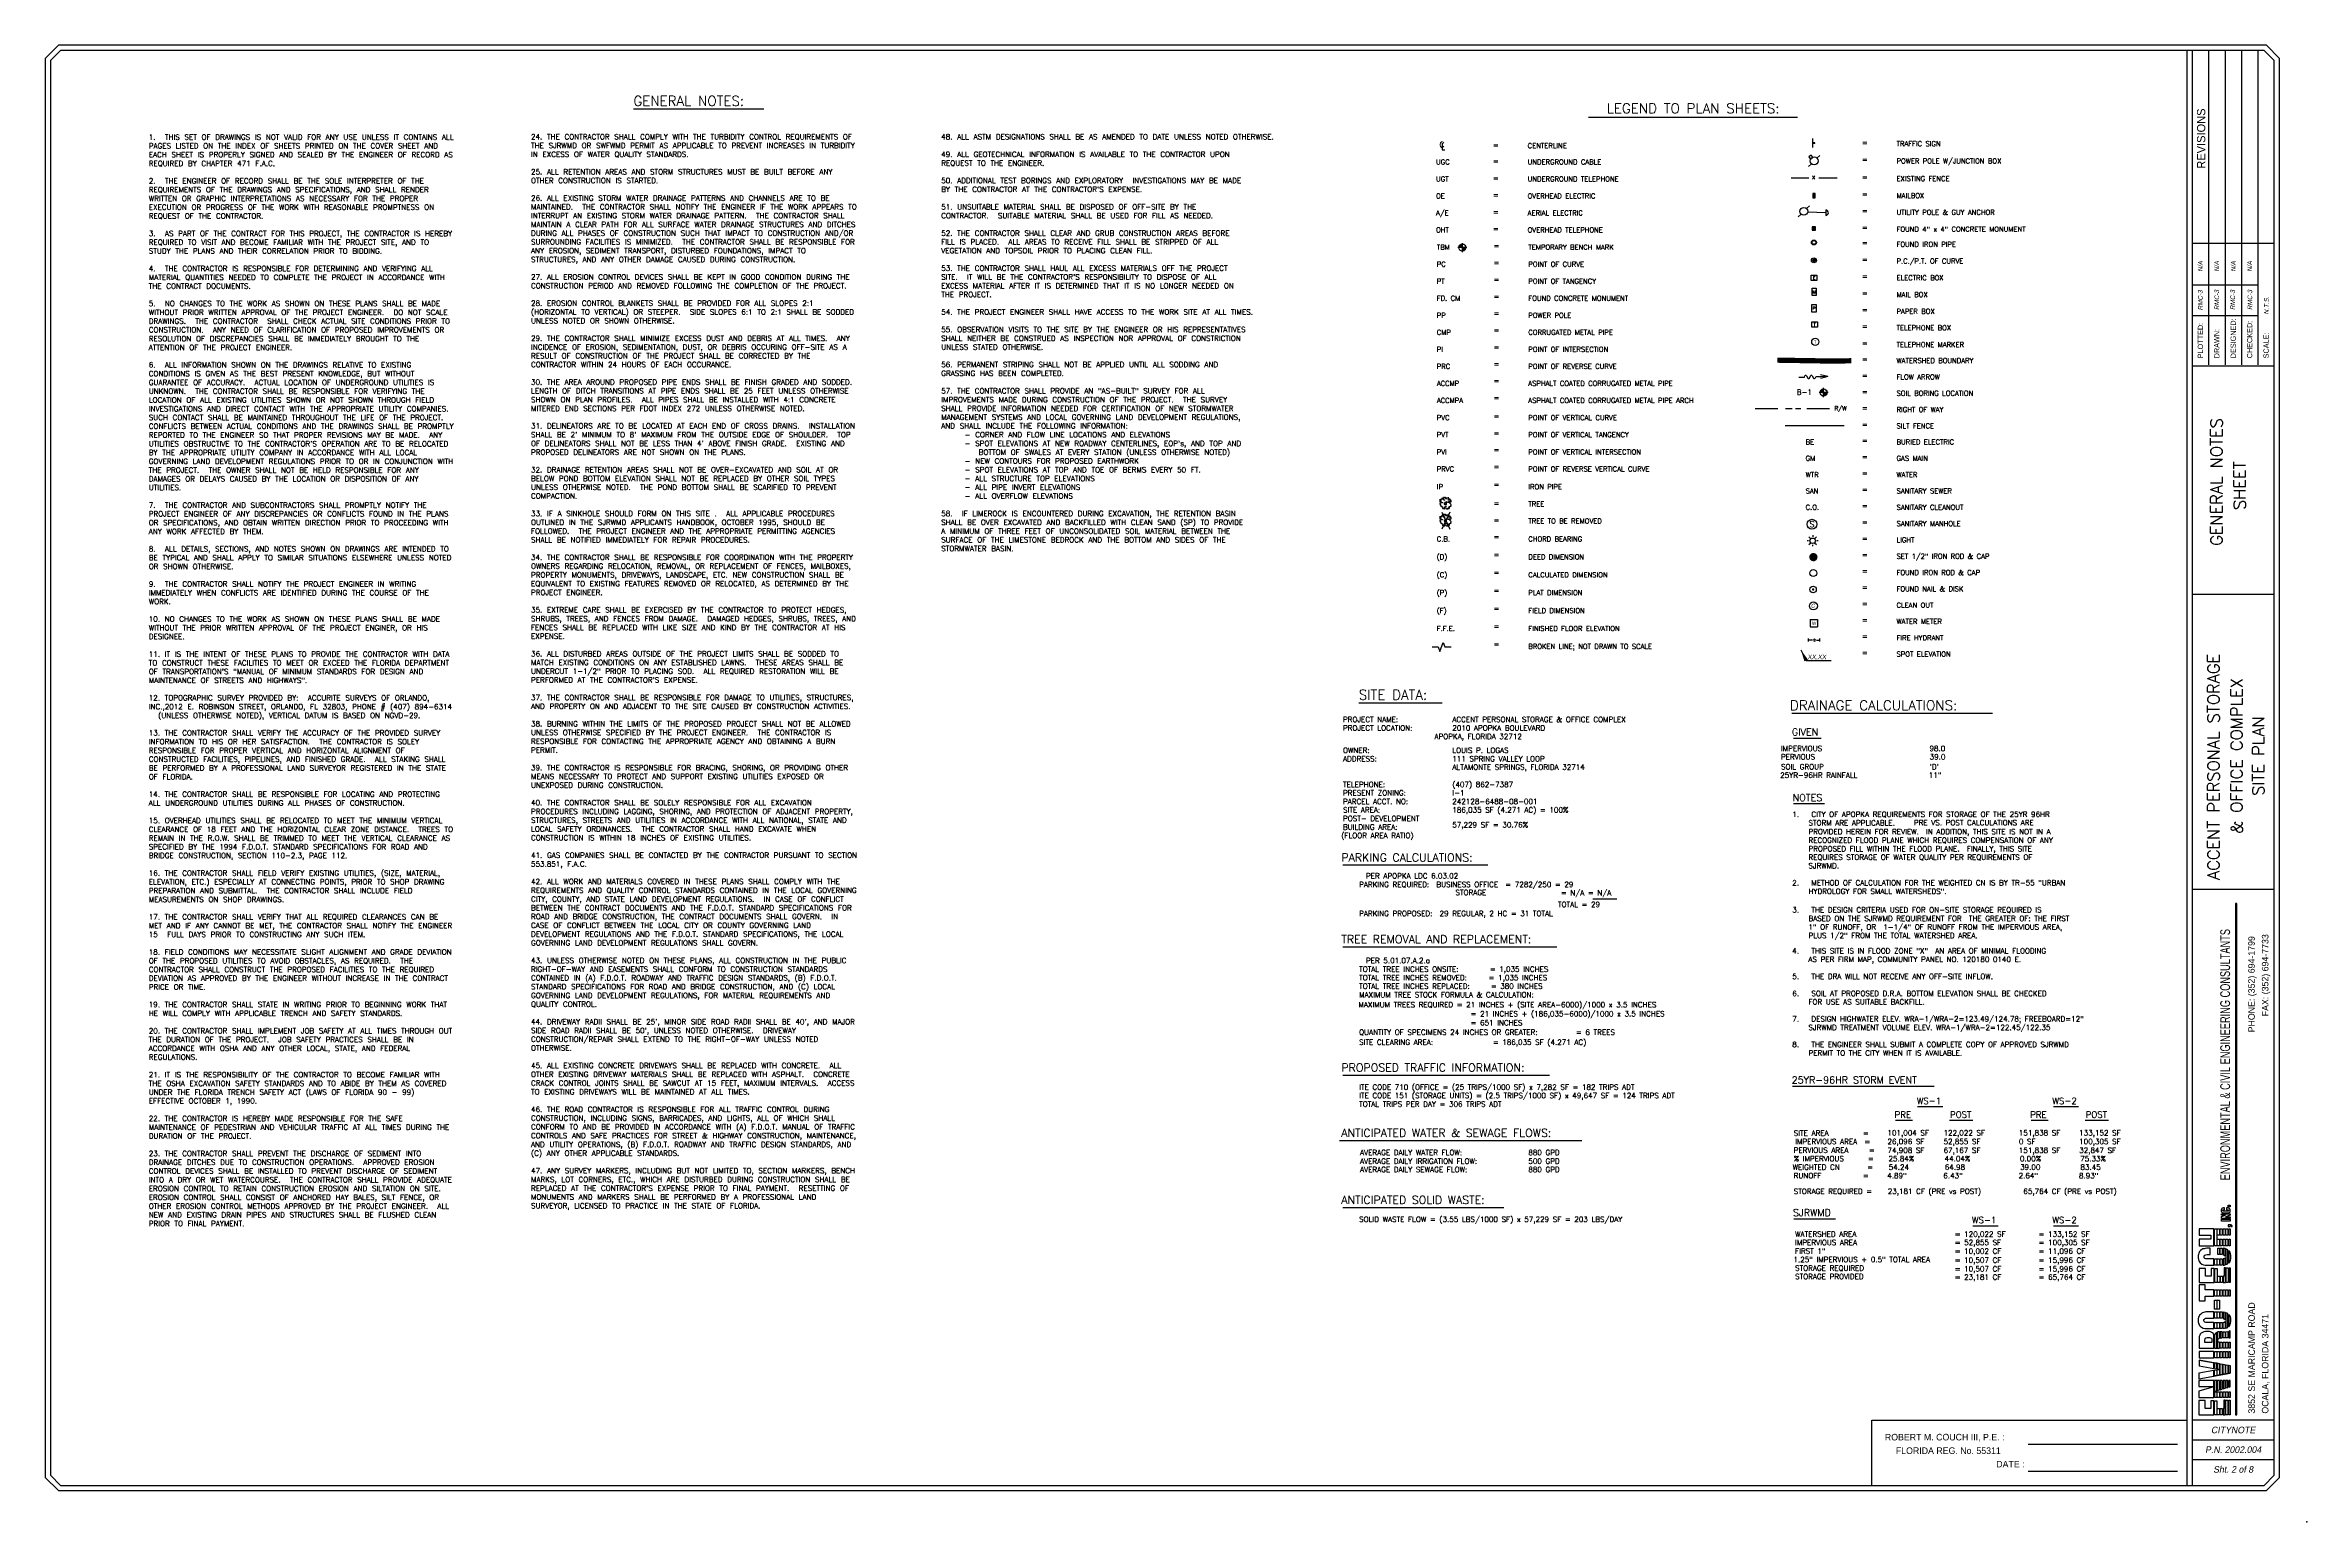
# Model space of a CAD drawing. Extents: x 21.2 to 55.6, y -20.1 to 2.3.
import ezdxf
from ezdxf.enums import TextEntityAlignment as Align

# ---------------------------------------------------------------- set-up
doc = ezdxf.new("R2010")
doc.units = 0
doc.header["$MEASUREMENT"] = 0
doc.linetypes.add('HIDDEN', pattern=[0.375, 0.25, -0.125])
doc.linetypes.add('PHANTOM', pattern=[2.5, 1.25, -0.25, 0.25, -0.25, 0.25, -0.25])
doc.layers.get('0').update_dxf_attribs({"linetype": 'CONTINUOUS'})
for name, color, linetype in [('BORDER', 4, 'CONTINUOUS'), ('BORINGS', 7, 'CONTINUOUS'), ('DETAILS', 2, 'CONTINUOUS'), ('ENVIROTECH', 7, 'CONTINUOUS'), ('FGLBL', 7, 'CONTINUOUS'), ('FLOW_ARROWS', 7, 'CONTINUOUS'), ('MONUMENTS', 2, 'CONTINUOUS'), ('NOTES', 2, 'CONTINUOUS'), ('PROP-TYPICAL-SECTION', 7, 'CONTINUOUS'), ('TBLOCK', 3, 'CONTINUOUS'), ('UTILILITY', 142, 'PHANTOM'), ('WATERSHED_BOUNDARY', 252, 'HIDDEN')]:
    doc.layers.add(name, color=color, linetype=linetype)
doc.styles.add('ENGINEER', font='romans.shx', dxfattribs={"height": 0.125})
doc.styles.add('L100', font='simplex', dxfattribs={"height": 0.1})
doc.styles.add('L200', font='simplex', dxfattribs={"height": 0.2})
doc.styles.add('ROMANC', font='romanc')
doc.styles.add('ROMANS', font='ROMANS')
doc.styles.add('S4', font='simplex', dxfattribs={"height": 0.002052})
doc.styles.add('S8', font='simplex', dxfattribs={"height": 0.083325})
doc.styles.add('SHR', font='SIMPLEX', dxfattribs={"height": 0.3})
doc.styles.get("Standard").update_dxf_attribs({"font": 'ic-romns.shx'})
doc.dimstyles.get("Standard").update_dxf_attribs({"dimtxt": 0.18, "dimasz": 0.18, "dimexe": 0.18, "dimexo": 0.0625, "dimgap": 0.09, "dimtad": 0, "dimtih": 1, "dimtoh": 1, "dimdec": 4, "dimzin": 0, "dimdsep": 46, "dimtxsty": 'Standard', "dimcen": 0.09, "dimadec": 0, "dimazin": 0, "dimtfac": 1, "dimtdec": 4, "dimtofl": 0, "dimtmove": 0, "dimatfit": 3, "dimfxl": 0, "dimtolj": 1, "dimtzin": 0, "dimarcsym": 0})

# ---------------------------------------------------------------- blocks, each defined once
blk = doc.blocks.new('CL')
for p, q in [((0, 0.065), (0, -0.065)), ((0, -0.065), (0.054, -0.065))]:
    blk.add_line(p, q)
at = {"style": 'S8'}
blk.add_text('C', height=0.111, dxfattribs=at).set_placement((-0.005, -0.02), align=Align.CENTER)
blk = doc.blocks.new('*X0')
for p, q in [((69.5, 22.78), (70, 22.78)), ((69.51, 22.81), (69.99, 22.81)), ((69.52, 22.84), (69.98, 22.84)), ((69.53, 22.88), (69.97, 22.88)), ((69.55, 22.91), (69.95, 22.91)), ((69.58, 22.94), (69.92, 22.94)), ((69.63, 22.97), (69.87, 22.97)), ((69.5, 22.75), (70, 22.75)), ((69.5, 22.72), (70, 22.72)), ((69.51, 22.69), (69.99, 22.69)), ((69.52, 22.66), (69.98, 22.66)), ((69.53, 22.62), (69.97, 22.62)), ((69.55, 22.59), (69.95, 22.59)), ((69.58, 22.56), (69.92, 22.56)), ((69.63, 22.53), (69.87, 22.53))]:
    blk.add_line(p, q)
blk = doc.blocks.new('BM')
for p, q in [((-0.13, 0), (0.13, 0)), ((0, -0.13), (0, 0.13))]:
    blk.add_line(p, q)
at = {"const_width": 0.1}
for points in [[(-0.05, 0, 0.414214), (0, -0.05, 1)], [(0.05, 0, 0.414214), (0, 0.05, 1)]]:
    blk.add_lwpolyline(points, format="xyb", dxfattribs=at)
blk.add_circle((0, 0), 0.1)
blk = doc.blocks.new('FLOWARW')
at = {"layer": 'FLOW_ARROWS'}
for p, q in [((-0.02, 10.97), (-0.03, 8.84)), ((-0.03, 8.84), (0.4, 8.63)), ((-0.02, -0.07), (-0.72, 2.72)), ((-0.55, 4.84), (-0.04, 4.53)), ((0.39, 5.9), (-0.52, 5.45)), ((-0.46, 6.95), (0.39, 6.53)), ((0.4, 8), (-0.45, 7.58)), ((-0.04, 4.53), (-0.03, 2.51)), ((-0.02, -0.07), (0.68, 2.72))]:
    blk.add_line(p, q, dxfattribs=at)
blk.add_lwpolyline([(0, 0), (-0.04, 4.53)], dxfattribs=at)
for centre, start, end in [((0.24, 8.32), 296.36668, 63.23658), ((-0.37, 5.14), 116.36668, 238.55184), ((-0.3, 7.27), 116.36668, 243.23658), ((0.23, 6.22), 296.36668, 63.23658)]:
    blk.add_arc(centre, 0.35, start, end, dxfattribs=at)
blk = doc.blocks.new('SMH')
blk.add_circle((0, 0), 0.0625)
at = {"style": 'SHR'}
blk.add_text('S', height=0.075, dxfattribs=at).set_placement((0, -0.0375), align=Align.CENTER)

msp = doc.modelspace()

# ---------------------------------------------------------------- linework, layer by layer
at = {"linetype": 'CONTINUOUS', "ltscale": 25.312499, "extrusion": (0, 0, -1)}
for p, q in [((48.045, 0.485), (48.088, 0.527)), ((48.172, 0.612), (48.214, 0.654)), ((47.888, -0.283), (47.93, -0.24)), ((48.015, -0.156), (48.057, -0.114))]:
    msp.add_line(p, q, dxfattribs=at)
for p, q in [((47.23, -3.201), (47.576, -3.201)), ((47.696, -3.201), (47.793, -3.201)), ((47.845, -3.201), (47.929, -3.201)), ((48.017, -3.201), (48.365, -3.201))]:
    msp.add_line(p, q)
at = {"linetype": 'CONTINUOUS', "ltscale": 22.5, "extrusion": (0, 0, -1)}
for p, q in [((48.046, -6.745), (48.046, -6.7)), ((48.076, -6.723), (48.046, -6.723)), ((48.106, -6.723), (48.076, -6.723)), ((48.166, -6.723), (48.218, -6.723)), ((48.218, -6.745), (48.218, -6.7))]:
    msp.add_line(p, q, dxfattribs=at)
at = {"color": 4}
for p, q in [((51.388, -18.962), (53.661, -18.962)), ((51.388, -19.373), (53.661, -19.373))]:
    msp.add_line(p, q, dxfattribs=at)
at = {"ltscale": 0.3}
msp.add_lwpolyline([(48.586, -3.463), (47.69, -3.463)], dxfattribs=at)
at = {"const_width": 0.0625}
msp.add_lwpolyline([(48.087, -5.461, 1), (48.15, -5.461, 1)], format="xyb", close=True, dxfattribs=at)
at = {"linetype": 'CONTINUOUS', "ltscale": 25.312499}
for centre in [(48.13, 0.57), (47.973, -0.198)]:
    msp.add_circle(centre, 0.0597, dxfattribs=at)
at = {"color": 7, "ltscale": 1.2}
for start, end in [(0, 180), (180, 360)]:
    msp.add_arc((48.113, -5.953), 0.01, start, end, dxfattribs=at)
at = {"linetype": 'CONTINUOUS', "ltscale": 22.5}
for start, end in [(0, 180), (180, 360)]:
    msp.add_arc((48.136, -6.723), 0.015, start, end, dxfattribs=at)
msp.add_solid([(48.1, -0.486), (48.1, -0.433), (48.153, -0.486), (48.153, -0.433)])
at = {"linetype": 'ByBlock'}
msp.add_solid([(47.928, -6.87), (47.942, -6.914), (47.955, -6.907)], dxfattribs=at)
at = {"layer": 'BORDER', "color": 6}
for p, q in [((21.412, 2.331), (21.212, 2.131)), ((21.212, 2.131), (21.212, -19.469)), ((21.446, 2.25), (21.293, 2.097)), ((21.293, 2.097), (21.293, -19.436)), ((55.012, 2.331), (21.412, 2.331)), ((54.979, 2.25), (21.446, 2.25)), ((53.805, -19.589), (53.805, 2.25)), ((53.886, -19.589), (53.886, 2.25)), ((55.132, 2.097), (54.979, 2.25)), ((55.212, 2.131), (55.012, 2.331)), ((55.132, -19.436), (55.132, 2.097)), ((55.212, -19.469), (55.212, 2.131)), ((49.007, -18.596), (53.805, -18.596)), ((21.212, -19.469), (21.412, -19.669)), ((21.293, -19.436), (21.446, -19.589)), ((21.446, -19.589), (54.979, -19.589)), ((54.979, -19.589), (55.132, -19.436)), ((55.012, -19.669), (55.212, -19.469)), ((21.412, -19.669), (55.012, -19.669))]:
    msp.add_line(p, q, dxfattribs=at)
at = {"layer": 'DETAILS', "color": 7, "ltscale": 0.9375, "extrusion": (0, 0, -1)}
for p, q in [((48.071, -6.411), (48.181, -6.411)), ((48.071, -6.411), (48.071, -6.521)), ((48.071, -6.521), (48.181, -6.521)), ((48.181, -6.411), (48.181, -6.521))]:
    msp.add_line(p, q, dxfattribs=at)
at = {"layer": 'DETAILS', "color": 4}
for p, q in [((47.815, -8.215), (48.236, -8.215)), ((47.815, -9.212), (48.289, -9.212)), ((47.801, -13.512), (49.957, -13.512)), ((49.367, -14.032), (49.629, -14.032)), ((49.705, -13.824), (50.088, -13.824)), ((50.191, -14.032), (50.545, -14.032)), ((51.431, -14.032), (51.693, -14.032)), ((51.77, -13.824), (52.152, -13.824)), ((52.255, -14.032), (52.609, -14.032)), ((47.821, -15.532), (48.456, -15.532)), ((50.546, -15.637), (50.929, -15.637)), ((51.77, -15.637), (52.152, -15.637))]:
    msp.add_line(p, q, dxfattribs=at)
at = {"layer": 'DETAILS'}
msp.add_line((44.761, -10.664), (45.127, -10.664), dxfattribs=at)
at = {"layer": 'DETAILS', "color": 7, "ltscale": 40}
msp.add_circle((48.147, -2.184), 0.0547, dxfattribs=at)
at = {"layer": 'ENVIROTECH', "extrusion": (-1.22461e-16, 0, -1)}
for p, q in [((53.986, -17.967), (54.459, -17.879)), ((53.987, -17.683), (54.459, -17.765))]:
    msp.add_line(p, q, dxfattribs=at)
at = {"layer": 'ENVIROTECH'}
for points in [[(54.541, -18.518), (54.563, -18.518), (54.563, -10.731), (54.541, -10.731)], [(54.375, -15.366), (54.359, -15.366), (54.349, -15.368), (54.341, -15.371), (54.333, -15.377), (54.328, -15.384), (54.324, -15.394), (54.324, -15.407), (54.325, -15.418), (54.328, -15.425), (54.332, -15.429), (54.337, -15.434), (54.342, -15.439), (54.351, -15.442), (54.364, -15.442), (54.427, -15.442), (54.437, -15.441), (54.447, -15.437), (54.454, -15.433), (54.459, -15.429), (54.462, -15.421), (54.463, -15.415), (54.463, -15.396), (54.461, -15.389), (54.457, -15.381), (54.449, -15.373), (54.436, -15.368), (54.428, -15.366), (54.407, -15.366), (54.407, -15.394), (54.429, -15.394), (54.434, -15.397), (54.436, -15.401), (54.438, -15.406), (54.435, -15.411), (54.43, -15.414), (54.355, -15.414), (54.352, -15.411), (54.35, -15.406), (54.35, -15.401), (54.351, -15.397), (54.357, -15.394), (54.375, -15.394)], [(54.463, -15.526), (54.328, -15.526), (54.328, -15.498), (54.392, -15.479), (54.328, -15.479), (54.328, -15.454), (54.463, -15.454), (54.463, -15.477), (54.391, -15.501), (54.463, -15.501)], [(54.431, -15.322), (54.463, -15.322), (54.463, -15.35), (54.431, -15.35)], [(54.214, -15.684), (53.987, -15.684), (53.987, -15.78), (54.167, -15.78), (54.167, -15.844), (53.987, -15.844), (53.987, -15.941), (54.214, -15.941)], [(54.222, -15.684), (54.257, -15.684), (54.257, -15.941), (54.222, -15.941)], [(54.265, -15.684), (54.298, -15.684), (54.298, -15.78), (54.265, -15.78)], [(54.306, -15.684), (54.338, -15.684), (54.338, -15.78), (54.306, -15.78)], [(54.328, -15.537), (54.463, -15.537), (54.463, -15.566), (54.328, -15.566)], [(54.352, -15.684), (54.383, -15.684), (54.383, -15.78), (54.352, -15.78)], [(54.396, -15.684), (54.424, -15.684), (54.424, -15.78), (54.396, -15.78)], [(54.431, -15.623), (54.431, -15.649), (54.459, -15.649), (54.459, -15.64), (54.471, -15.64), (54.475, -15.643), (54.477, -15.65), (54.489, -15.65), (54.489, -15.64), (54.485, -15.633), (54.477, -15.625), (54.463, -15.622), (54.431, -15.622)], [(54.44, -15.684), (54.462, -15.684), (54.462, -15.78), (54.44, -15.78)], [(54.154, -15.981), (54.108, -15.981), (54.079, -15.984), (54.064, -15.987), (54.045, -15.99), (54.029, -16), (54.009, -16.013), (53.996, -16.032), (53.984, -16.054), (53.977, -16.077), (53.975, -16.092), (53.975, -16.124), (53.978, -16.149), (53.984, -16.17), (53.994, -16.186), (54.006, -16.203), (54.029, -16.22), (54.053, -16.231), (54.08, -16.236), (54.104, -16.238), (54.214, -16.238), (54.214, -16.142), (54.089, -16.142), (54.076, -16.138), (54.065, -16.128), (54.063, -16.118), (54.063, -16.105), (54.065, -16.095), (54.077, -16.086), (54.09, -16.08), (54.111, -16.077), (54.154, -16.077)], [(54.222, -16.143), (54.257, -16.143), (54.257, -16.238), (54.222, -16.238)], [(54.265, -15.844), (54.298, -15.844), (54.298, -15.941), (54.265, -15.941)], [(54.265, -16.143), (54.298, -16.143), (54.298, -16.238), (54.265, -16.238)], [(54.274, -15.979), (54.298, -15.979), (54.298, -16.077), (54.274, -16.077)], [(54.306, -15.844), (54.338, -15.844), (54.338, -15.941), (54.306, -15.941)], [(54.306, -15.979), (54.338, -15.979), (54.338, -16.077), (54.306, -16.077)], [(54.306, -16.143), (54.338, -16.143), (54.338, -16.238), (54.306, -16.238)], [(54.352, -15.844), (54.383, -15.844), (54.383, -15.941), (54.352, -15.941)], [(54.352, -15.979), (54.352, -16.077), (54.369, -16.083), (54.383, -16.095), (54.383, -15.986), (54.368, -15.982)], [(54.352, -16.143), (54.352, -16.238), (54.368, -16.238), (54.383, -16.233), (54.383, -16.127), (54.372, -16.137), (54.361, -16.141)], [(54.396, -15.844), (54.424, -15.844), (54.424, -15.941), (54.396, -15.941)], [(54.396, -15.99), (54.396, -16.229), (54.424, -16.217), (54.424, -16.003)], [(54.44, -15.844), (54.461, -15.844), (54.461, -15.941), (54.44, -15.941)], [(54.44, -16.013), (54.44, -16.209), (54.456, -16.192), (54.462, -16.177), (54.468, -16.16), (54.472, -16.139), (54.473, -16.114), (54.471, -16.085), (54.467, -16.063), (54.458, -16.04), (54.447, -16.022)], [(54.218, -16.29), (54.172, -16.29), (54.172, -16.406), (54.083, -16.406), (54.083, -16.287), (53.987, -16.287), (53.987, -16.501), (54.218, -16.501)], [(54.226, -16.29), (54.262, -16.29), (54.262, -16.501), (54.226, -16.501)], [(54.27, -16.407), (54.303, -16.407), (54.303, -16.501), (54.27, -16.501)], [(54.311, -16.407), (54.343, -16.407), (54.343, -16.501), (54.311, -16.501)], [(54.356, -16.407), (54.356, -16.501), (54.388, -16.501), (54.388, -16.278), (54.368, -16.278), (54.368, -16.407)], [(54.401, -16.278), (54.428, -16.278), (54.428, -16.501), (54.401, -16.501)], [(54.444, -16.278), (54.463, -16.278), (54.463, -16.501), (54.444, -16.501)], [(54.214, -16.613), (54.082, -16.613), (54.082, -16.537), (53.987, -16.537), (53.987, -16.782), (54.082, -16.782), (54.082, -16.71), (54.214, -16.71)], [(54.222, -16.613), (54.257, -16.613), (54.257, -16.71), (54.222, -16.71)], [(54.222, -16.772), (54.257, -16.772), (54.257, -16.908), (54.222, -16.908)], [(54.265, -16.613), (54.298, -16.613), (54.298, -16.71), (54.265, -16.71)], [(54.265, -16.772), (54.298, -16.772), (54.298, -16.908), (54.265, -16.908)], [(54.306, -16.613), (54.338, -16.613), (54.338, -16.71), (54.306, -16.71)], [(54.352, -16.613), (54.383, -16.613), (54.383, -16.71), (54.352, -16.71)], [(54.396, -16.613), (54.424, -16.613), (54.424, -16.71), (54.396, -16.71)], [(54.44, -16.613), (54.462, -16.613), (54.462, -16.71), (54.44, -16.71)], [(54.214, -16.949), (54.089, -16.949), (54.073, -16.952), (54.056, -16.957), (54.04, -16.962), (54.028, -16.969), (54.017, -16.978), (54.007, -16.987), (53.996, -17), (53.987, -17.013), (53.981, -17.027), (53.976, -17.049), (53.975, -17.057), (53.975, -17.1), (53.98, -17.123), (53.988, -17.139), (53.996, -17.155), (53.999, -17.159), (54.009, -17.17), (54.022, -17.183), (54.049, -17.195), (54.073, -17.202), (54.089, -17.204), (54.214, -17.204), (54.214, -17.112), (54.11, -17.112), (54.09, -17.11), (54.074, -17.104), (54.065, -17.094), (54.062, -17.087), (54.062, -17.067), (54.068, -17.058), (54.074, -17.052), (54.087, -17.046), (54.214, -17.046)], [(54.222, -16.949), (54.257, -16.949), (54.257, -17.046), (54.222, -17.046)], [(54.222, -17.112), (54.257, -17.112), (54.257, -17.204), (54.222, -17.204)], [(54.265, -16.949), (54.298, -16.949), (54.298, -17.046), (54.265, -17.046)], [(54.265, -17.112), (54.298, -17.112), (54.298, -17.204), (54.265, -17.204)], [(54.306, -16.949), (54.338, -16.949), (54.338, -17.046), (54.306, -17.046)], [(54.306, -17.112), (54.338, -17.112), (54.338, -17.204), (54.306, -17.204)], [(54.352, -16.951), (54.352, -17.047), (54.367, -17.053), (54.383, -17.065), (54.383, -16.957)], [(54.352, -17.112), (54.368, -17.107), (54.383, -17.096), (54.383, -17.198), (54.368, -17.203), (54.352, -17.204)], [(54.396, -16.962), (54.396, -17.195), (54.412, -17.19), (54.424, -17.184), (54.424, -17.184), (54.424, -16.976), (54.413, -16.969)], [(54.44, -16.986), (54.44, -17.175), (54.453, -17.158), (54.461, -17.138), (54.468, -17.121), (54.471, -17.101), (54.471, -17.046), (54.465, -17.025), (54.455, -17.003), (54.446, -16.992)], [(54.214, -17.297), (54.2, -17.271), (54.184, -17.26), (54.162, -17.252), (54.146, -17.249), (54.117, -17.248), (54.083, -17.248), (54.059, -17.253), (54.04, -17.262), (54.021, -17.273), (54.006, -17.288), (53.997, -17.303), (53.99, -17.323), (53.988, -17.339), (53.987, -17.364), (53.987, -17.503), (54.214, -17.503)], [(54.071, -17.409), (54.186, -17.409), (54.186, -17.375), (54.185, -17.362), (54.181, -17.355), (54.168, -17.349), (54.15, -17.343), (54.132, -17.342), (54.109, -17.342), (54.09, -17.347), (54.077, -17.357), (54.073, -17.37), (54.07, -17.381)], [(54.222, -17.503), (54.257, -17.503), (54.257, -17.261), (54.241, -17.272), (54.232, -17.282), (54.222, -17.3)], [(54.298, -17.251), (54.283, -17.252), (54.272, -17.254), (54.265, -17.258), (54.265, -17.503), (54.298, -17.503), (54.298, -17.409), (54.281, -17.409), (54.276, -17.407), (54.275, -17.397), (54.275, -17.374), (54.278, -17.365), (54.284, -17.358), (54.292, -17.351), (54.298, -17.349)], [(54.306, -17.252), (54.306, -17.347), (54.322, -17.344), (54.338, -17.343), (54.338, -17.252)], [(54.307, -17.409), (54.338, -17.409), (54.338, -17.503), (54.306, -17.503)], [(54.352, -17.252), (54.383, -17.252), (54.383, -17.342), (54.352, -17.342)], [(54.352, -17.409), (54.383, -17.409), (54.383, -17.503), (54.352, -17.503)], [(54.396, -17.251), (54.424, -17.249), (54.424, -17.342), (54.396, -17.342)], [(54.396, -17.409), (54.424, -17.409), (54.424, -17.503), (54.396, -17.503)], [(54.44, -17.409), (54.461, -17.409), (54.461, -17.503), (54.439, -17.503)], [(54.44, -17.245), (54.44, -17.342), (54.462, -17.342), (54.462, -17.235), (54.454, -17.235), (54.447, -17.243), (54.44, -17.245)], [(53.986, -17.88), (53.986, -17.967), (54.214, -17.925), (54.214, -17.839)], [(54.214, -17.552), (53.987, -17.552), (53.987, -17.648), (54.214, -17.648)], [(53.987, -17.683), (53.987, -17.769), (54.214, -17.808), (54.214, -17.722)], [(54.222, -17.552), (54.257, -17.552), (54.257, -17.648), (54.222, -17.648)], [(54.222, -17.724), (54.222, -17.81), (54.257, -17.816), (54.257, -17.73)], [(54.222, -17.837), (54.257, -17.831), (54.257, -17.917), (54.222, -17.923)], [(54.265, -17.552), (54.298, -17.552), (54.298, -17.648), (54.265, -17.648)], [(54.265, -17.731), (54.265, -17.817), (54.298, -17.823), (54.298, -17.737)], [(54.265, -17.829), (54.298, -17.823), (54.298, -17.909), (54.265, -17.915)], [(54.306, -17.552), (54.338, -17.552), (54.338, -17.648), (54.306, -17.648)], [(54.306, -17.738), (54.338, -17.744), (54.338, -17.902), (54.306, -17.908)], [(54.352, -17.552), (54.383, -17.552), (54.383, -17.648), (54.352, -17.648)], [(54.352, -17.746), (54.383, -17.752), (54.383, -17.893), (54.352, -17.899)], [(54.396, -17.552), (54.424, -17.552), (54.424, -17.648), (54.396, -17.648)], [(54.396, -17.754), (54.424, -17.759), (54.424, -17.886), (54.396, -17.891)], [(54.44, -17.552), (54.461, -17.552), (54.461, -17.648), (54.44, -17.648)], [(54.44, -17.761), (54.459, -17.765), (54.459, -17.879), (54.44, -17.883)], [(54.214, -17.995), (53.983, -17.995), (53.983, -18.082), (54.214, -18.082)], [(54.214, -18.089), (53.983, -18.154), (53.983, -18.25), (54.214, -18.25)], [(54.222, -17.995), (54.222, -18.082), (54.227, -18.082), (54.227, -18.086), (54.222, -18.087), (54.222, -18.159), (54.257, -18.148), (54.257, -17.995)], [(54.222, -18.166), (54.257, -18.166), (54.257, -18.25), (54.222, -18.25)], [(54.265, -17.995), (54.265, -18.146), (54.298, -18.136), (54.298, -17.995)], [(54.265, -18.166), (54.298, -18.166), (54.298, -18.25), (54.265, -18.25)], [(54.306, -17.995), (54.306, -18.134), (54.338, -18.124), (54.338, -17.995)], [(54.306, -18.166), (54.338, -18.166), (54.338, -18.25), (54.306, -18.25)], [(54.352, -17.995), (54.352, -18.12), (54.383, -18.111), (54.383, -17.995)], [(54.352, -18.166), (54.383, -18.166), (54.383, -18.25), (54.352, -18.25)], [(54.396, -17.995), (54.396, -18.107), (54.424, -18.099), (54.424, -17.995)], [(54.396, -18.166), (54.424, -18.166), (54.424, -18.25), (54.396, -18.25)], [(54.44, -17.995), (54.44, -18.094), (54.459, -18.088), (54.459, -17.995)], [(54.44, -18.166), (54.458, -18.166), (54.458, -18.25), (54.44, -18.25)], [(54.214, -18.302), (54.167, -18.302), (54.167, -18.418), (54.078, -18.418), (54.078, -18.299), (53.983, -18.299), (53.983, -18.514), (54.214, -18.514)], [(54.222, -18.302), (54.257, -18.302), (54.257, -18.514), (54.222, -18.514)], [(54.265, -18.419), (54.298, -18.419), (54.298, -18.514), (54.265, -18.514)], [(54.306, -18.419), (54.338, -18.419), (54.338, -18.514), (54.306, -18.514)], [(54.352, -18.419), (54.352, -18.514), (54.383, -18.514), (54.383, -18.29), (54.363, -18.29), (54.363, -18.419)], [(54.396, -18.29), (54.424, -18.29), (54.424, -18.514), (54.396, -18.514)], [(54.44, -18.29), (54.458, -18.29), (54.458, -18.514), (54.44, -18.514)]]:
    msp.add_lwpolyline(points, close=True, dxfattribs=at)
msp.add_lwpolyline([(54.222, -18.166), (54.222, -18.25)], dxfattribs=at)
at = {"layer": 'MONUMENTS', "color": 7, "ltscale": 40}
for centre, radius in [((48.117, -5.704), 0.053), ((48.113, -5.953), 0.0496)]:
    msp.add_circle(centre, radius, dxfattribs=at)
at = {"layer": 'NOTES', "color": 3}
for p, q in [((30.165, 1.36), (32.148, 1.361)), ((41.201, -7.678), (42.47, -7.678)), ((47.789, -7.838), (50.842, -7.838))]:
    msp.add_line(p, q, dxfattribs=at)
at = {"layer": 'NOTES', "color": 3, "extrusion": (0, 0, -1)}
msp.add_line((44.695, 1.238), (47.877, 1.238), dxfattribs=at)
at = {"layer": 'NOTES', "color": 7, "ltscale": 40}
for p, q in [((48.306, -0.177), (48.306, -0.26)), ((42.316, -6.827), (42.41, -6.827)), ((42.41, -6.827), (42.435, -6.896)), ((42.435, -6.896), (42.485, -6.759)), ((42.485, -6.759), (42.51, -6.827)), ((42.51, -6.827), (42.604, -6.827))]:
    msp.add_line(p, q, dxfattribs=at)
at = {"layer": 'NOTES', "color": 4}
for p, q in [((40.957, -10.145), (43.162, -10.145)), ((40.957, -11.394), (44.213, -11.394)), ((40.957, -13.345), (44.103, -13.345)), ((40.909, -14.339), (44.593, -14.339)), ((40.957, -15.359), (43.406, -15.359))]:
    msp.add_line(p, q, dxfattribs=at)
at = {"layer": 'NOTES', "color": 7, "ltscale": 40}
msp.add_circle((48.119, -6.203), 0.0606, dxfattribs=at)
msp.add_arc((48.306, -0.219), 0.0414, 270, 90, dxfattribs=at)
at = {"layer": 'PROP-TYPICAL-SECTION'}
for p, q in [((48.112, 0.774), (48.112, 0.91)), ((47.781, 0.311), (48.048, 0.311)), ((48.143, 0.072), (48.111, 0.072)), ((48.111, 0.072), (48.111, 0.008)), ((48.111, 0.008), (48.143, 0.008)), ((48.143, 0.008), (48.143, 0.072)), ((48.199, 0.311), (48.481, 0.311)), ((48.306, -0.219), (48.033, -0.211)), ((48.1, -0.433), (48.1, -0.486)), ((48.153, -0.433), (48.1, -0.433)), ((48.1, -0.486), (48.153, -0.486)), ((48.153, -0.486), (48.153, -0.433)), ((48.087, -1.252), (48.087, -1.171)), ((48.087, -1.171), (48.172, -1.171)), ((48.172, -1.252), (48.087, -1.252)), ((48.098, -1.481), (48.098, -1.366)), ((48.098, -1.366), (48.161, -1.366)), ((48.161, -1.366), (48.161, -1.481)), ((48.172, -1.171), (48.172, -1.252)), ((48.097, -1.731), (48.097, -1.615)), ((48.097, -1.615), (48.16, -1.615)), ((48.161, -1.481), (48.098, -1.481)), ((48.16, -1.615), (48.16, -1.731)), ((48.095, -1.961), (48.095, -1.88)), ((48.095, -1.88), (48.18, -1.88)), ((48.18, -1.961), (48.095, -1.961)), ((48.16, -1.731), (48.097, -1.731)), ((48.18, -1.88), (48.18, -1.961)), ((42.435, -4.589), (42.431, -4.593)), ((42.431, -4.593), (42.438, -4.599)), ((42.434, -4.608), (42.432, -4.614)), ((42.432, -4.614), (42.436, -4.617)), ((42.436, -4.645), (42.432, -4.654)), ((42.432, -4.654), (42.444, -4.656)), ((42.444, -4.604), (42.434, -4.608)), ((42.443, -4.586), (42.435, -4.589)), ((42.436, -4.617), (42.447, -4.614)), ((42.442, -4.638), (42.436, -4.645)), ((42.438, -4.599), (42.451, -4.599)), ((42.442, -4.661), (42.438, -4.669)), ((42.438, -4.669), (42.453, -4.688)), ((42.473, -4.634), (42.442, -4.638)), ((42.444, -4.656), (42.442, -4.661)), ((42.456, -4.583), (42.443, -4.586)), ((42.453, -4.601), (42.444, -4.604)), ((42.447, -4.614), (42.451, -4.619)), ((42.451, -4.599), (42.453, -4.601)), ((42.451, -4.619), (42.459, -4.626)), ((42.453, -4.688), (42.456, -4.688)), ((42.463, -4.581), (42.456, -4.583)), ((42.456, -4.688), (42.47, -4.685)), ((42.459, -4.626), (42.477, -4.627)), ((42.463, -4.569), (42.462, -4.575)), ((42.462, -4.575), (42.463, -4.581)), ((42.462, -4.774), (42.587, -5.037)), ((42.588, -4.774), (42.462, -5.036)), ((42.469, -4.561), (42.463, -4.569)), ((42.475, -4.563), (42.469, -4.561)), ((42.475, -4.695), (42.469, -4.705)), ((42.469, -4.705), (42.48, -4.719)), ((42.47, -4.685), (42.475, -4.695)), ((42.477, -4.627), (42.473, -4.634)), ((42.484, -4.586), (42.475, -4.563)), ((42.48, -4.719), (42.497, -4.723)), ((42.487, -4.563), (42.484, -4.566)), ((42.484, -4.566), (42.489, -4.573)), ((42.498, -4.596), (42.484, -4.586)), ((42.497, -4.558), (42.487, -4.563)), ((42.497, -4.818), (42.487, -4.823)), ((42.489, -4.573), (42.488, -4.581)), ((42.488, -4.581), (42.498, -4.588)), ((42.496, -4.72), (42.489, -4.713)), ((42.489, -4.713), (42.496, -4.714)), ((42.501, -4.552), (42.492, -4.552)), ((42.492, -4.552), (42.494, -4.556)), ((42.501, -4.811), (42.492, -4.811)), ((42.492, -4.811), (42.494, -4.816)), ((42.494, -4.556), (42.497, -4.558)), ((42.494, -4.816), (42.497, -4.818)), ((42.496, -4.714), (42.498, -4.722)), ((42.497, -4.723), (42.496, -4.72)), ((42.498, -4.588), (42.509, -4.598)), ((42.509, -4.598), (42.498, -4.596)), ((42.498, -4.722), (42.502, -4.724)), ((42.513, -4.64), (42.5, -4.642)), ((42.5, -4.642), (42.502, -4.653)), ((42.508, -4.558), (42.501, -4.552)), ((42.508, -4.818), (42.501, -4.811)), ((42.502, -4.653), (42.512, -4.655)), ((42.502, -4.724), (42.508, -4.723)), ((42.504, -4.709), (42.512, -4.7)), ((42.506, -4.716), (42.504, -4.709)), ((42.508, -4.723), (42.506, -4.716)), ((42.514, -4.56), (42.508, -4.558)), ((42.514, -4.82), (42.508, -4.818)), ((42.522, -4.552), (42.512, -4.552)), ((42.512, -4.552), (42.512, -4.554)), ((42.512, -4.554), (42.517, -4.555)), ((42.517, -4.628), (42.512, -4.629)), ((42.512, -4.629), (42.513, -4.64)), ((42.512, -4.655), (42.518, -4.658)), ((42.512, -4.7), (42.516, -4.69)), ((42.522, -4.811), (42.512, -4.811)), ((42.512, -4.811), (42.512, -4.813)), ((42.512, -4.813), (42.517, -4.815)), ((42.517, -4.555), (42.514, -4.56)), ((42.517, -4.815), (42.514, -4.82)), ((42.516, -4.69), (42.52, -4.682)), ((42.527, -4.626), (42.517, -4.628)), ((42.518, -4.658), (42.528, -4.662)), ((42.52, -4.682), (42.524, -4.684)), ((42.525, -4.692), (42.521, -4.703)), ((42.521, -4.703), (42.527, -4.72)), ((42.523, -4.569), (42.522, -4.552)), ((42.523, -4.829), (42.522, -4.811)), ((42.528, -4.58), (42.523, -4.569)), ((42.524, -4.684), (42.525, -4.692)), ((42.538, -4.62), (42.527, -4.626)), ((42.527, -4.72), (42.537, -4.724)), ((42.532, -4.572), (42.528, -4.58)), ((42.528, -4.662), (42.537, -4.659)), ((42.53, -4.638), (42.539, -4.635)), ((42.532, -4.643), (42.53, -4.638)), ((42.54, -4.556), (42.532, -4.572)), ((42.538, -4.651), (42.532, -4.643)), ((42.54, -4.815), (42.532, -4.832)), ((42.533, -4.654), (42.538, -4.651)), ((42.537, -4.659), (42.533, -4.654)), ((42.537, -4.724), (42.552, -4.724)), ((42.543, -4.626), (42.538, -4.62)), ((42.539, -4.635), (42.543, -4.626)), ((42.545, -4.553), (42.54, -4.556)), ((42.545, -4.812), (42.54, -4.815)), ((42.546, -4.556), (42.545, -4.553)), ((42.546, -4.816), (42.545, -4.812)), ((42.551, -4.564), (42.546, -4.556)), ((42.551, -4.823), (42.546, -4.816)), ((42.559, -4.558), (42.551, -4.564)), ((42.559, -4.818), (42.551, -4.823)), ((42.552, -4.724), (42.555, -4.71)), ((42.555, -4.71), (42.558, -4.71)), ((42.562, -4.716), (42.557, -4.724)), ((42.557, -4.724), (42.565, -4.721)), ((42.558, -4.629), (42.56, -4.621)), ((42.571, -4.628), (42.558, -4.629)), ((42.558, -4.71), (42.562, -4.716)), ((42.569, -4.558), (42.559, -4.558)), ((42.569, -4.817), (42.559, -4.818)), ((42.56, -4.621), (42.572, -4.616)), ((42.561, -4.595), (42.567, -4.581)), ((42.574, -4.592), (42.561, -4.595)), ((42.565, -4.566), (42.569, -4.558)), ((42.571, -4.564), (42.565, -4.566)), ((42.565, -4.721), (42.568, -4.715)), ((42.565, -4.826), (42.569, -4.817)), ((42.568, -4.715), (42.566, -4.709)), ((42.566, -4.709), (42.572, -4.712)), ((42.567, -4.581), (42.573, -4.572)), ((42.569, -4.693), (42.575, -4.689)), ((42.575, -4.701), (42.569, -4.693)), ((42.573, -4.572), (42.571, -4.564)), ((42.588, -4.631), (42.571, -4.628)), ((42.572, -4.616), (42.584, -4.616)), ((42.572, -4.712), (42.573, -4.715)), ((42.573, -4.715), (42.572, -4.719)), ((42.572, -4.719), (42.576, -4.722)), ((42.584, -4.579), (42.574, -4.592)), ((42.575, -4.689), (42.584, -4.69)), ((42.582, -4.714), (42.575, -4.701)), ((42.576, -4.722), (42.582, -4.714)), ((42.595, -4.583), (42.584, -4.579)), ((42.584, -4.616), (42.602, -4.62)), ((42.584, -4.69), (42.592, -4.691)), ((42.586, -4.645), (42.593, -4.64)), ((42.596, -4.65), (42.586, -4.645)), ((42.588, -4.593), (42.595, -4.589)), ((42.594, -4.597), (42.588, -4.593)), ((42.593, -4.64), (42.588, -4.631)), ((42.592, -4.691), (42.6, -4.686)), ((42.601, -4.597), (42.594, -4.597)), ((42.595, -4.589), (42.595, -4.583)), ((42.602, -4.654), (42.596, -4.65)), ((42.6, -4.686), (42.607, -4.684)), ((42.606, -4.601), (42.601, -4.597)), ((42.602, -4.62), (42.605, -4.617)), ((42.608, -4.661), (42.602, -4.654)), ((42.603, -4.673), (42.608, -4.661)), ((42.607, -4.684), (42.603, -4.673)), ((42.605, -4.617), (42.606, -4.601)), ((42.435, -4.849), (42.431, -4.852)), ((42.431, -4.852), (42.438, -4.858)), ((42.434, -4.867), (42.432, -4.873)), ((42.432, -4.873), (42.436, -4.876)), ((42.436, -4.905), (42.432, -4.913)), ((42.432, -4.913), (42.444, -4.916)), ((42.444, -4.864), (42.434, -4.867)), ((42.443, -4.845), (42.435, -4.849)), ((42.436, -4.876), (42.447, -4.874)), ((42.442, -4.898), (42.436, -4.905)), ((42.438, -4.858), (42.451, -4.859)), ((42.442, -4.921), (42.438, -4.929)), ((42.438, -4.929), (42.453, -4.947)), ((42.473, -4.894), (42.442, -4.898)), ((42.444, -4.916), (42.442, -4.921)), ((42.456, -4.842), (42.443, -4.845)), ((42.453, -4.86), (42.444, -4.864)), ((42.447, -4.874), (42.451, -4.878)), ((42.451, -4.859), (42.453, -4.86)), ((42.451, -4.878), (42.459, -4.886)), ((42.453, -4.947), (42.456, -4.947)), ((42.463, -4.84), (42.456, -4.842)), ((42.456, -4.947), (42.47, -4.944)), ((42.459, -4.886), (42.477, -4.886)), ((42.463, -4.828), (42.462, -4.835)), ((42.462, -4.835), (42.463, -4.84)), ((42.469, -4.821), (42.463, -4.828)), ((42.475, -4.822), (42.469, -4.821)), ((42.475, -4.954), (42.469, -4.964)), ((42.469, -4.964), (42.48, -4.979)), ((42.47, -4.944), (42.475, -4.954)), ((42.477, -4.886), (42.473, -4.894)), ((42.484, -4.845), (42.475, -4.822)), ((42.48, -4.979), (42.497, -4.983)), ((42.487, -4.823), (42.484, -4.825)), ((42.484, -4.825), (42.489, -4.833)), ((42.498, -4.856), (42.484, -4.845)), ((42.489, -4.833), (42.488, -4.841)), ((42.488, -4.841), (42.498, -4.848)), ((42.496, -4.98), (42.489, -4.973)), ((42.489, -4.973), (42.496, -4.974)), ((42.496, -4.974), (42.498, -4.981)), ((42.497, -4.983), (42.496, -4.98)), ((42.498, -4.848), (42.509, -4.857)), ((42.509, -4.857), (42.498, -4.856)), ((42.498, -4.981), (42.502, -4.984)), ((42.513, -4.899), (42.5, -4.901)), ((42.5, -4.901), (42.502, -4.912)), ((42.502, -4.912), (42.512, -4.915)), ((42.502, -4.984), (42.508, -4.983)), ((42.504, -4.969), (42.512, -4.96)), ((42.506, -4.975), (42.504, -4.969)), ((42.508, -4.983), (42.506, -4.975)), ((42.517, -4.888), (42.512, -4.889)), ((42.512, -4.889), (42.513, -4.899)), ((42.512, -4.915), (42.518, -4.917)), ((42.512, -4.96), (42.516, -4.95)), ((42.516, -4.95), (42.52, -4.942)), ((42.527, -4.886), (42.517, -4.888)), ((42.518, -4.917), (42.528, -4.922)), ((42.52, -4.942), (42.524, -4.944)), ((42.525, -4.952), (42.521, -4.963)), ((42.521, -4.963), (42.527, -4.98)), ((42.528, -4.839), (42.523, -4.829)), ((42.524, -4.944), (42.525, -4.952)), ((42.538, -4.88), (42.527, -4.886)), ((42.527, -4.98), (42.537, -4.984)), ((42.532, -4.832), (42.528, -4.839)), ((42.528, -4.922), (42.537, -4.918)), ((42.53, -4.898), (42.539, -4.894)), ((42.532, -4.903), (42.53, -4.898)), ((42.538, -4.91), (42.532, -4.903)), ((42.533, -4.913), (42.538, -4.91)), ((42.537, -4.918), (42.533, -4.913)), ((42.537, -4.984), (42.552, -4.984)), ((42.543, -4.886), (42.538, -4.88)), ((42.539, -4.894), (42.543, -4.886)), ((42.552, -4.984), (42.555, -4.97)), ((42.555, -4.97), (42.558, -4.97)), ((42.562, -4.975), (42.557, -4.984)), ((42.557, -4.984), (42.565, -4.981)), ((42.558, -4.889), (42.56, -4.881)), ((42.571, -4.888), (42.558, -4.889)), ((42.558, -4.97), (42.562, -4.975)), ((42.56, -4.881), (42.572, -4.876)), ((42.561, -4.855), (42.567, -4.841)), ((42.574, -4.852), (42.561, -4.855)), ((42.571, -4.824), (42.565, -4.826)), ((42.565, -4.981), (42.568, -4.975)), ((42.568, -4.975), (42.566, -4.969)), ((42.566, -4.969), (42.572, -4.972)), ((42.567, -4.841), (42.573, -4.832)), ((42.569, -4.952), (42.575, -4.949)), ((42.575, -4.96), (42.569, -4.952)), ((42.573, -4.832), (42.571, -4.824)), ((42.588, -4.89), (42.571, -4.888)), ((42.572, -4.876), (42.584, -4.876)), ((42.572, -4.972), (42.573, -4.975)), ((42.573, -4.975), (42.572, -4.978)), ((42.572, -4.978), (42.576, -4.981)), ((42.584, -4.838), (42.574, -4.852)), ((42.575, -4.949), (42.584, -4.95)), ((42.582, -4.974), (42.575, -4.96)), ((42.576, -4.981), (42.582, -4.974)), ((42.595, -4.843), (42.584, -4.838)), ((42.584, -4.876), (42.602, -4.879)), ((42.584, -4.95), (42.592, -4.951)), ((42.586, -4.905), (42.593, -4.9)), ((42.596, -4.909), (42.586, -4.905)), ((42.588, -4.853), (42.595, -4.849)), ((42.594, -4.857), (42.588, -4.853)), ((42.593, -4.9), (42.588, -4.89)), ((42.592, -4.951), (42.6, -4.946)), ((42.601, -4.856), (42.594, -4.857)), ((42.595, -4.849), (42.595, -4.843)), ((42.602, -4.913), (42.596, -4.909)), ((42.6, -4.946), (42.607, -4.943)), ((42.606, -4.86), (42.601, -4.856)), ((42.602, -4.879), (42.605, -4.876)), ((42.608, -4.921), (42.602, -4.913)), ((42.603, -4.932), (42.608, -4.921)), ((42.607, -4.943), (42.603, -4.932)), ((42.605, -4.876), (42.606, -4.86))]:
    msp.add_line(p, q, dxfattribs=at)
at = {"layer": 'PROP-TYPICAL-SECTION', "const_width": 0.017}
msp.add_lwpolyline([(48.122, 0.842, 1), (48.139, 0.842, 1)], format="xyb", close=True, dxfattribs=at)
at = {"layer": 'PROP-TYPICAL-SECTION'}
msp.add_lwpolyline([(48.05, 0.632), (48.076, 0.598), (48.11, 0.625), (48.084, 0.658)], close=True, dxfattribs=at)
for centre, radius in [((48.127, -0.671), 0.0378), ((48.127, -0.671), 0.0284), ((48.127, -0.944), 0.0378), ((48.127, -0.944), 0.0189)]:
    msp.add_circle(centre, radius, dxfattribs=at)
msp.add_solid([(48.111, 0.072), (48.143, 0.072), (48.111, 0.008), (48.143, 0.008)], dxfattribs=at)
at = {"layer": 'TBLOCK', "color": 4}
for p, q in [((54.132, 2.25), (54.132, -2.535)), ((54.382, 2.25), (54.382, -2.535)), ((54.632, 2.25), (54.632, -2.535)), ((54.882, 2.25), (54.882, -2.535)), ((53.882, -1.316), (54.882, -1.316)), ((53.882, -1.785), (54.882, -1.785)), ((53.882, -18.896), (55.132, -18.896)), ((53.882, -19.196), (55.132, -19.196))]:
    msp.add_line(p, q, dxfattribs=at)
at = {"layer": 'TBLOCK', "color": 6}
msp.add_line((49.007, -19.589), (49.007, -18.596), dxfattribs=at)
at = {"layer": 'TBLOCK', "color": 4, "const_width": 0.02}
for points in [[(53.882, -0.685), (55.132, -0.685)], [(53.882, -2.55), (55.132, -2.55)], [(53.882, -6.025), (55.132, -6.025)], [(53.882, -10.518), (55.132, -10.518)], [(53.886, -18.596), (55.132, -18.596)]]:
    msp.add_lwpolyline(points, dxfattribs=at)
at = {"layer": 'TBLOCK'}
msp.add_point((55.626, -20.143), dxfattribs=at)
at = {"layer": 'UTILILITY', "color": 7, "linetype": 'CONTINUOUS', "ltscale": 2.5, "extrusion": (0, 0, -1)}
for p, q in [((48.049, -5.153), (48.078, -5.183)), ((48.108, -5.129), (48.108, -5.15)), ((48.137, -5.183), (48.167, -5.154)), ((48.045, -5.212), (48.024, -5.212)), ((48.048, -5.271), (48.078, -5.242)), ((48.107, -5.275), (48.107, -5.296)), ((48.137, -5.242), (48.166, -5.271)), ((48.191, -5.213), (48.17, -5.213))]:
    msp.add_line(p, q, dxfattribs=at)
at = {"layer": 'UTILILITY', "color": 7, "linetype": 'CONTINUOUS', "ltscale": 2.5}
msp.add_circle((48.107, -5.212), 0.0417, dxfattribs=at)
at = {"layer": 'WATERSHED_BOUNDARY', "const_width": 0.08}
msp.add_lwpolyline([(47.569, -2.463), (48.419, -2.477), (48.696, -2.472)], dxfattribs=at)

# ---------------------------------------------------------------- block references
at = {"layer": 'BORINGS', "xscale": 0.53333328, "yscale": 0.53333328, "zscale": 0.53333328, "rotation": 90}
for p in [(42.778, -0.749), (48.274, -2.955)]:
    msp.add_blockref('BM', p, dxfattribs=at)
at = {"layer": 'FLOW_ARROWS', "xscale": 0.04000000000000001, "yscale": 0.04000000000000001, "zscale": 0.04000000000000001, "rotation": 91.52365701157073}
msp.add_blockref('FLOWARW', (48.336, -2.71), dxfattribs=at)
at = {"layer": 'PROP-TYPICAL-SECTION'}
for name, p, xscale, yscale, zscale in [('CL', (42.47, 0.79), 0.7559999999999878, 0.7560000000000031, 0.7559999999999999), ('*X0', (42.854, -2.664), 0.07559999999999265, 0.07559999999999265, 0.0756)]:
    msp.add_blockref(name, p, dxfattribs=dict(at, xscale=xscale, yscale=yscale, zscale=zscale))
at = {"layer": 'PROP-TYPICAL-SECTION', "xscale": 1.199999999998628, "yscale": 1.2, "zscale": 1.2, "rotation": 357.9978862871538}
msp.add_blockref('SMH', (48.097, -4.96), dxfattribs=at)

# ---------------------------------------------------------------- texts
at = {"style": 'ENGINEER'}
msp.add_text('R/W', height=0.0648, rotation=359.9053, dxfattribs=at).set_placement((48.531, -3.2), align=Align.MIDDLE)
at = {"color": 6, "style": 'ROMANC'}
for s, p in [('GENERAL NOTES', (54.343, -4.316)), ('SHEET', (54.695, -4.372)), ('& OFFICE COMPLEX', (54.649, -8.488)), ('SITE PLAN', (54.978, -8.488))]:
    msp.add_text(s, height=0.18, rotation=90, dxfattribs=at).set_placement(p, align=Align.CENTER)
msp.add_text('ACCENT PERSONAL STORAGE', height=0.18, rotation=90, dxfattribs=at).set_placement((54.297, -10.373))
at = {"color": 4}
for s, p in [('ROBERT M. COUCH III, P.E. :', (49.206, -18.905)), ('FLORIDA REG. No. 55311', (49.373, -19.111)), ('DATE :', (50.901, -19.316))]:
    msp.add_text(s, height=0.1, dxfattribs=at).set_placement(p)
at = {"layer": 'BORINGS', "style": 'L100'}
msp.add_text('B-1', height=0.08, dxfattribs=at).set_placement((47.866, -2.989))
at = {"layer": 'DETAILS', "color": 7, "ltscale": 0.9375}
msp.add_text('W', height=0.0513, dxfattribs=at).set_placement((48.097, -6.494))
at = {"layer": 'DETAILS', "color": 4, "style": 'ROMANS'}
for s, height, p in [('GIVEN', 0.1067, (47.791, -8.176)), ('NOTES', 0.1067, (47.802, -9.173)), ('25YR-96HR STORM EVENT', 0.10667, (47.787, -13.472)), ('WS-1', 0.096, (49.692, -13.785)), ('WS-2', 0.096, (51.756, -13.785)), ('PRE', 0.096, (49.354, -13.993)), ('POST', 0.096, (50.197, -13.993)), ('PRE', 0.096, (51.418, -13.993)), ('POST', 0.096, (52.261, -13.993)), ('SJRWMD', 0.1067, (47.808, -15.492)), ('WS-1', 0.096, (50.533, -15.598)), ('WS-2', 0.096, (51.756, -15.598))]:
    msp.add_text(s, height=height, dxfattribs=at).set_placement(p)
at = {"layer": 'DETAILS', "style": 'ROMANS'}
for s, p in [('STORAGE', (42.672, -10.606)), ('= N/A = N/A', (44.276, -10.611)), ('       TOTAL = 29', (43.814, -10.787))]:
    msp.add_text(s, height=0.08, dxfattribs=at).set_placement(p)
at = {"layer": 'ENVIROTECH', "color": 3, "width": 0.7}
msp.add_text('ENVIRONMENTAL & CIVIL ENGINEERING CONSULTANTS', height=0.14946, rotation=90, dxfattribs=at).set_placement((54.459, -14.946))
at = {"layer": 'ENVIROTECH', "color": 3}
for s, p in [('PHONE: (352) 694-1799', (54.835, -12.694)), ('FAX: (352) 694-7733', (55.043, -12.449)), ('3852 SE MARICAMP ROAD', (54.837, -18.497)), ('OCALA, FLORIDA 34471', (55.043, -18.497))]:
    msp.add_text(s, height=0.1, rotation=90, dxfattribs=at).set_placement(p)
at = {"layer": 'FGLBL', "oblique": 10}
msp.add_text('XX.XX', height=0.07, dxfattribs=at).set_placement((48.028, -7.035, -3.633), align=Align.BOTTOM_LEFT)
at = {"layer": 'NOTES', "color": 3, "style": 'ROMANC'}
for s, p in [('GENERAL NOTES:', (30.163, 1.408)), ('SITE DATA:', (41.2, -7.631)), ('DRAINAGE CALCULATIONS:', (47.762, -7.791))]:
    msp.add_text(s, height=0.15, dxfattribs=at).set_placement(p)
msp.add_text('LEGEND TO PLAN SHEETS:', height=0.15, dxfattribs=at).set_placement((46.288, 1.294), align=Align.CENTER)
at = {"layer": 'NOTES'}
for s, height, style, p in [('=', 0.0756, 'L200', (43.245, 0.773)), ('CENTERLINE', 0.0756, 'L200', (43.771, 0.763)), ('=', 0.0756, 'L200', (48.858, 0.81)), ('TRAFFIC SIGN', 0.0756, 'L200', (49.384, 0.793)), ('=', 0.0756, 'L200', (43.245, 0.527)), ('UNDERGROUND CABLE', 0.0756, 'L200', (43.771, 0.516)), ('=', 0.0756, 'L200', (48.858, 0.552)), ('POWER POLE W/JUNCTION BOX', 0.0756, 'L200', (49.384, 0.531)), ('=', 0.0756, 'L200', (43.245, 0.27)), ('=', 0.0756, 'L200', (43.245, 0.013)), ('OVERHEAD ELECTRIC', 0.0756, 'L200', (43.771, -0.002)), ('UNDERGROUND TELEPHONE', 0.0756, 'L200', (43.771, 0.257)), ('=', 0.0756, 'L200', (48.858, 0.286)), ('=', 0.0756, 'L200', (48.858, 0.027)), ('EXISTING FENCE', 0.0756, 'L200', (49.384, 0.263)), ('MAILBOX', 0.0756, 'L200', (49.384, 0.004)), ('=', 0.0756, 'L200', (43.245, -0.245)), ('AERIAL ELECTRIC', 0.0756, 'L200', (43.771, -0.259)), ('=', 0.0756, 'L200', (48.858, -0.227)), ('UTILITY POLE & GUY ANCHOR', 0.0756, 'L200', (49.384, -0.25)), ('=', 0.0756, 'L200', (43.245, -0.502)), ('OVERHEAD TELEPHONE', 0.0756, 'L200', (43.771, -0.518)), ('=', 0.0756, 'L200', (48.858, -0.483)), ('=', 0.0756, 'L200', (48.858, -0.715)), ('FOUND 4" x 4" CONCRETE MONUMENT', 0.0756, 'L200', (49.384, -0.507)), ('FOUND IRON PIPE', 0.0756, 'L200', (49.384, -0.738)), ('=', 0.0756, 'L200', (43.255, -0.76)), ('=', 0.0756, 'L200', (43.255, -1.017)), ('TEMPORARY BENCH MARK', 0.0756, 'L200', (43.781, -0.781)), ('POINT OF CURVE', 0.0756, 'L200', (43.781, -1.04)), ('=', 0.0756, 'L200', (48.858, -0.969)), ('P.C./P.T. OF CURVE', 0.0756, 'L200', (49.384, -0.993)), ('=', 0.0756, 'L200', (43.255, -1.274)), ('POINT OF TANGENCY', 0.0756, 'L200', (43.781, -1.299)), ('=', 0.0756, 'L200', (48.858, -1.224)), ('ELECTRIC BOX', 0.0756, 'L200', (49.384, -1.247)), ('=', 0.0756, 'L200', (43.255, -1.531)), ('FOUND CONCRETE MONUMENT', 0.0756, 'L200', (43.781, -1.558)), ('=', 0.0756, 'L200', (48.858, -1.479)), ('=', 0.0756, 'L200', (48.858, -1.734)), ('MAIL BOX', 0.0756, 'L200', (49.384, -1.502)), ('PAPER BOX', 0.0756, 'L200', (49.384, -1.757)), ('=', 0.0756, 'L200', (43.255, -1.788)), ('=', 0.0756, 'L200', (43.255, -2.045)), ('CORRUGATED METAL PIPE', 0.0756, 'L200', (43.781, -2.077)), ('POWER POLE ', 0.0756, 'L200', (43.781, -1.818)), ('=', 0.0756, 'L200', (48.858, -1.985)), ('TELEPHONE BOX', 0.0756, 'L200', (49.384, -2.008)), ('=', 0.0756, 'L200', (43.255, -2.302)), ('POINT OF INTERSECTION', 0.0756, 'L200', (43.781, -2.336)), ('=', 0.0756, 'L200', (48.858, -2.24)), ('TELEPHONE MARKER', 0.0756, 'L200', (49.384, -2.263)), ('=', 0.0756, 'L200', (43.255, -2.559)), ('POINT OF REVERSE CURVE', 0.0756, 'L200', (43.781, -2.595)), ('=', 0.0756, 'L200', (48.858, -2.484)), ('=', 0.0756, 'L200', (48.858, -2.732)), ('WATERSHED BOUNDARY', 0.0756, 'L200', (49.384, -2.507)), ('FLOW ARROW', 0.0756, 'L200', (49.384, -2.756)), ('=', 0.0756, 'L200', (43.255, -2.816)), ('=', 0.0756, 'L200', (43.255, -3.073)), ('ASPHALT COATED CORRUGATED METAL PIPE', 0.0756, 'L200', (43.781, -2.855)), ('ASPHALT COATED CORRUGATED METAL PIPE ARCH', 0.0756, 'L200', (43.781, -3.114)), ('=', 0.0756, 'L200', (48.858, -2.981)), ('SOIL BORING LOCATION', 0.0756, 'L200', (49.384, -3.004)), ('=', 0.0756, 'L200', (43.255, -3.353)), ('POINT OF VERTICAL CURVE', 0.0756, 'L200', (43.781, -3.376)), ('=', 0.0756, 'L200', (48.858, -3.229)), ('=', 0.0756, 'L200', (48.858, -3.478)), ('SILT FENCE', 0.0756, 'L200', (49.384, -3.501)), ('RIGHT OF WAY', 0.0756, 'L200', (49.384, -3.252)), ('=', 0.0756, 'L200', (43.255, -3.61)), ('POINT OF VERTICAL TANGENCY', 0.0756, 'L200', (43.781, -3.636)), ('=', 0.0756, 'L200', (48.858, -3.723)), ('BURIED ELECTRIC', 0.0756, 'L200', (49.384, -3.746)), ('=', 0.0756, 'L200', (43.255, -3.864)), ('=', 0.0756, 'L200', (43.255, -4.122)), ('POINT OF VERTICAL INTERSECTION', 0.0756, 'L200', (43.781, -3.898)), ('POINT OF REVERSE VERTICAL CURVE', 0.0756, 'L200', (43.781, -4.156)), ('=', 0.0756, 'L200', (48.858, -3.971)), ('GAS MAIN', 0.0756, 'L200', (49.384, -3.994)), ('=', 0.0756, 'L200', (43.255, -4.394)), ('IRON PIPE', 0.0756, 'L200', (43.781, -4.428)), ('=', 0.0756, 'L200', (48.858, -4.22)), ('=', 0.0756, 'L200', (48.858, -4.468)), ('WATER', 0.0756, 'L200', (49.384, -4.243)), ('SANITARY SEWER', 0.0756, 'L200', (49.384, -4.491)), ('=', 0.0756, 'L200', (43.255, -4.679)), ('TREE', 0.0756, 'L200', (43.781, -4.691)), ('=', 0.0756, 'L200', (48.858, -4.716)), ('SANITARY CLEANOUT', 0.0756, 'L200', (49.384, -4.74)), ('=', 0.0756, 'L200', (43.255, -4.936)), ('=', 0.0756, 'L200', (43.255, -5.189)), ('TREE TO BE REMOVED', 0.0756, 'L200', (43.781, -4.95)), ('CHORD BEARING', 0.0756, 'L200', (43.781, -5.223)), ('=', 0.0756, 'L200', (48.858, -4.965)), ('SANITARY MANHOLE', 0.0756, 'L200', (49.384, -4.988)), ('LIGHT', 0.0756, 'L200', (49.384, -5.236)), ('=', 0.0756, 'L200', (43.255, -5.461)), ('DEED DIMENSION', 0.0756, 'L200', (43.781, -5.495)), ('=', 0.0756, 'L200', (48.858, -5.213)), ('=', 0.0756, 'L200', (48.858, -5.462)), ('SET 1/2" IRON ROD & CAP', 0.0756, 'L200', (49.384, -5.485)), ('=', 0.0756, 'L200', (43.255, -5.734)), ('CALCULATED DIMENSION', 0.0756, 'L200', (43.781, -5.768)), ('=', 0.0756, 'L200', (48.858, -5.71)), ('FOUND IRON ROD & CAP', 0.0756, 'L200', (49.384, -5.733)), ('=', 0.0756, 'L200', (43.255, -6.006)), ('PLAT DIMENSION', 0.0756, 'L200', (43.781, -6.04)), ('=', 0.0756, 'L200', (48.858, -5.958)), ('=', 0.0756, 'L200', (48.858, -6.207)), ('CLEAN OUT', 0.0756, 'L200', (49.384, -6.23)), ('FOUND NAIL & DISK', 0.0756, 'L200', (49.384, -5.982)), ('=', 0.0756, 'L200', (43.255, -6.279)), ('=', 0.0756, 'L200', (43.255, -6.551)), ('FIELD DIMENSION', 0.0756, 'L200', (43.781, -6.313)), ('FINISHED FLOOR ELEVATION', 0.0756, 'L200', (43.781, -6.585)), ('=', 0.0756, 'L200', (48.858, -6.455)), ('WATER METER', 0.0756, 'L200', (49.384, -6.478)), ('=', 0.0756, 'L200', (43.255, -6.824)), ('BROKEN LINE; NOT DRAWN TO SCALE', 0.0756, 'L200', (43.781, -6.858)), ('=', 0.0756, 'L200', (48.858, -6.704)), ('FIRE HYDRANT', 0.0756, 'L200', (49.384, -6.727)), ('=', 0.0756, 'L200', (48.858, -6.952)), ('SPOT ELEVATION', 0.0756, 'L200', (49.384, -6.975)), ('PROJECT NAME: ', 0.08, 'S4', (40.961, -7.971)), ('ACCENT PERSONAL STORAGE & OFFICE COMPLEX', 0.08, 'S4', (42.624, -7.971)), ('PROJECT LOCATION: ', 0.08, 'S4', (40.961, -8.101)), ('                     APOPKA, FLORIDA 32712', 0.08, 'S4', (41.1, -8.23)), ('2010 APOPKA BOULEVARD', 0.08, 'S4', (42.624, -8.101)), ('ADDRESS:  ', 0.08, 'S4', (40.961, -8.571)), ('OWNER: ', 0.08, 'S4', (40.961, -8.442)), ('LOUIS P. LOGAS', 0.08, 'S4', (42.624, -8.442)), ('111 SPRING VALLEY LOOP', 0.08, 'S4', (42.624, -8.571)), ('        IMPERVIOUS', 0.08, 'ROMANS', (47.147, -8.412)), ('        PERVIOUS', 0.08, 'ROMANS', (47.149, -8.541)), ('98.0', 0.08, 'ROMANS', (49.885, -8.412)), ('39.0', 0.08, 'ROMANS', (49.887, -8.541)), ('TELEPHONE: ', 0.08, 'S4', (40.961, -8.961)), ('ALTAMONTE SPRINGS, FLORIDA 32714', 0.08, 'S4', (42.624, -8.696)), ('(407) 862-7387', 0.08, 'S4', (42.624, -8.961)), ('        25YR-96HR RAINFALL', 0.08, 'ROMANS', (47.137, -8.82)), ('        SOIL GROUP', 0.08, 'ROMANS', (47.149, -8.691)), ('11"', 0.08, 'ROMANS', (49.875, -8.82)), ("'D'", 0.08, 'ROMANS', (49.887, -8.691)), ('SITE AREA: ', 0.08, 'S4', (40.961, -9.349)), ('PRESENT ZONING: ', 0.08, 'S4', (40.961, -9.09)), ('PARCEL ACCT. NO: ', 0.08, 'S4', (40.961, -9.22)), ('242128-6488-08-001', 0.08, 'S4', (42.624, -9.22)), ('I-1', 0.08, 'S4', (42.624, -9.09)), ('186,035 SF (4.271 AC) = 100%', 0.08, 'S4', (42.624, -9.349)), ('POST- DEVELOPMENT ', 0.08, 'S4', (40.961, -9.479)), ('BUILDING AREA: ', 0.08, 'S4', (40.961, -9.609)), ('57,229 SF = 30.76%', 0.08, 'S4', (42.624, -9.575)), ('1.   CITY OF APOPKA REQUIREMENTS FOR STORAGE OF THE 25YR 96HR', 0.08, 'ROMANS', (47.797, -9.416)), ('     STORM ARE APPLICABLE.  ', 0.08, 'ROMANS', (47.745, -9.546)), ('     PROVIDED HEREIN FOR REVIEW.  IN ADDITION, THIS SITE IS NOT IN A', 0.08, 'ROMANS', (47.745, -9.68)), ('     PRE VS. POST CALCULATIONS ARE', 0.08, 'ROMANS', (49.35, -9.543)), (' (FLOOR AREA RATIO)', 0.08, 'S4', (40.879, -9.738)), ('     RECOGNIZED FLOOD PLANE WHICH REQUIRES COMPENSATION OF ANY', 0.08, 'ROMANS', (47.745, -9.81)), ('     PROPOSED FILL WITHIN THE FLOOD PLANE.  FINALLY, THIS SITE', 0.08, 'ROMANS', (47.745, -9.939)), ('PER APOPKA LDC 6.03.02', 0.08, 'ROMANS', (41.311, -10.353)), ('     SJRWMD.', 0.08, 'ROMANS', (47.745, -10.198)), ('     REQUIRES STORAGE OF WATER QUALITY PER REQUIREMENTS OF', 0.08, 'ROMANS', (47.745, -10.069)), ('     PARKING REQUIRED:  BUSINESS OFFICE  = 7282/250 = 29', 0.08, 'ROMANS', (40.908, -10.483)), ('2.   METHOD OF CALCULATION FOR THE WEIGHTED CN IS BY TR-55 "URBAN', 0.08, 'ROMANS', (47.797, -10.457)), ('     HYDROLOGY FOR SMALL WATERSHEDS".', 0.08, 'ROMANS', (47.745, -10.587)), ('     PARKING PROPOSED:  29 REGULAR, 2 HC = 31 TOTAL', 0.08, 'ROMANS', (40.908, -10.925)), ('3.   THE DESIGN CRITERIA USED FOR ON-SITE STORAGE REQUIRED IS', 0.08, 'ROMANS', (47.797, -10.871)), ('     BASED ON THE SJRWMD REQUIREMENT FOR  THE GREATER OF: THE FIRST', 0.08, 'ROMANS', (47.745, -11)), ('     PLUS 1/2" FROM THE TOTAL WATERSHED AREA.', 0.08, 'ROMANS', (47.745, -11.261)), ('     1" OF RUNOFF, OR  1-1/4" OF RUNOFF FROM THE IMPERVIOUS AREA,', 0.08, 'ROMANS', (47.745, -11.13)), ('     TOTAL TREE INCHES ONSITE:', 0.08, 'ROMANS', (40.908, -11.772)), ('PER 5.01.07.A.2.a   ', 0.08, 'ROMANS', (41.311, -11.642)), ('     = 1,035 INCHES', 0.08, 'ROMANS', (42.896, -11.772)), ('4.   THIS SITE IS IN FLOOD ZONE "X"  AN AREA OF MINIMAL FLOODING', 0.08, 'ROMANS', (47.797, -11.494)), ('     AS PER FIRM MAP, COMMUNITY PANEL NO. 120180 0140 E.', 0.08, 'ROMANS', (47.745, -11.623)), ('     TOTAL TREE INCHES REMOVED:', 0.08, 'ROMANS', (40.908, -11.902)), ('     TOTAL TREE INCHES REPLACED:', 0.08, 'ROMANS', (40.908, -12.031)), ('      = 1,035 INCHES', 0.08, 'ROMANS', (42.82, -11.902)), ('     = 380 INCHES', 0.08, 'ROMANS', (42.911, -12.031)), ('5.   THE DRA WILL NOT RECEIVE ANY OFF-SITE INFLOW.', 0.08, 'ROMANS', (47.797, -11.882)), ('     MAXIMUM TREES REQUIRED = 21 INCHES + (SITE AREA-6000)/1000 x 3.5 INCHES', 0.08, 'ROMANS', (40.898, -12.313)), ('     MAXIMUM TREE STOCK FORMULA & CALCULATION:', 0.08, 'ROMANS', (40.908, -12.161)), ('      = 21 INCHES + (186,035-6000)/1000 x 3.5 INCHES', 0.08, 'ROMANS', (42.545, -12.451)), ('6.   SOIL AT PROPOSED D.R.A. BOTTOM ELEVATION SHALL BE CHECKED', 0.08, 'ROMANS', (47.797, -12.141)), ('     FOR USE AS SUITABLE BACKFILL.', 0.08, 'ROMANS', (47.745, -12.271)), ('     QUANTITY OF SPECIMENS 24 INCHES OR GREATER:', 0.08, 'ROMANS', (40.908, -12.733)), ('      = 651 INCHES', 0.08, 'ROMANS', (42.545, -12.588)), ('     = 6 TREES', 0.08, 'ROMANS', (44.207, -12.733)), ('7.   DESIGN HIGHWATER ELEV. WRA-1/WRA-2=123.49/124.78; FREEBOARD=12"', 0.08, 'ROMANS', (47.797, -12.53)), ('     SJRWMD TREATMENT VOLUME ELEV. WRA-1/WRA-2=122.45/122.35', 0.08, 'ROMANS', (47.745, -12.659)), ('     SITE CLEARING AREA:', 0.08, 'ROMANS', (40.908, -12.885)), ('     = 186,035 SF (4.271 AC)', 0.08, 'ROMANS', (42.942, -12.885)), ('8.   THE ENGINEER SHALL SUBMIT A COMPLETE COPY OF APPROVED SJRWMD', 0.08, 'ROMANS', (47.797, -12.918)), ('     PERMIT TO THE CITY WHEN IT IS AVAILABLE.', 0.08, 'ROMANS', (47.745, -13.048)), ('     TOTAL TRIPS PER DAY = 306 TRIPS ADT', 0.08, 'ROMANS', (40.908, -13.826)), ('     ITE CODE 710 (OFFICE = (25 TRIPS/1000 SF) x 7,282 SF = 182 TRIPS ADT', 0.08, 'ROMANS', (40.908, -13.567)), ('     ITE CODE 151 (STORAGE UNITS) = (2.5 TRIPS/1000 SF) x 49,647 SF = 124 TRIPS ADT', 0.08, 'ROMANS', (40.908, -13.696)), ('SITE AREA        = ', 0.08, 'ROMANS', (47.819, -14.267)), ('PERVIOUS AREA    = ', 0.08, 'ROMANS', (47.819, -14.527)), ('IMPERVIOUS AREA  =', 0.08, 'ROMANS', (47.842, -14.397)), ('26,096 SF', 0.08, 'ROMANS', (49.246, -14.397)), ('74,908 SF', 0.08, 'ROMANS', (49.246, -14.53)), ('101,004 SF', 0.08, 'ROMANS', (49.246, -14.264)), ('52,855 SF', 0.08, 'ROMANS', (50.099, -14.397)), ('67,167 SF', 0.08, 'ROMANS', (50.099, -14.53)), ('122,022 SF', 0.08, 'ROMANS', (50.099, -14.264)), ('0 SF', 0.08, 'ROMANS', (51.245, -14.397)), ('151,838 SF', 0.08, 'ROMANS', (51.245, -14.264)), ('151,838 SF', 0.08, 'ROMANS', (51.245, -14.53)), ('32,847 SF', 0.08, 'ROMANS', (52.163, -14.53)), ('133,152 SF', 0.08, 'ROMANS', (52.163, -14.264)), ('100,305 SF', 0.08, 'ROMANS', (52.163, -14.397)), ('     AVERAGE DAILY WATER FLOW:', 0.08, 'ROMANS', (40.921, -14.564)), ('     AVERAGE DAILY IRRIGATION FLOW:', 0.08, 'ROMANS', (40.921, -14.694)), ('     AVERAGE DAILY SEWAGE FLOW:', 0.08, 'ROMANS', (40.921, -14.823)), ('880 GPD', 0.08, 'ROMANS', (43.781, -14.564)), ('500 GPD', 0.08, 'ROMANS', (43.781, -14.694)), ('880 GPD', 0.08, 'ROMANS', (43.781, -14.823)), ('WEIGHTED CN      = ', 0.08, 'ROMANS', (47.803, -14.786)), ('% IMPERVIOUS     = ', 0.08, 'ROMANS', (47.819, -14.656)), ('25.84%', 0.08, 'ROMANS', (49.262, -14.656)), ('54.24', 0.08, 'ROMANS', (49.265, -14.786)), ('44.04%', 0.08, 'ROMANS', (50.115, -14.656)), ('64.98', 0.08, 'ROMANS', (50.118, -14.786)), ('0.00%', 0.08, 'ROMANS', (51.261, -14.656)), ('39.00', 0.08, 'ROMANS', (51.264, -14.786)), ('75.33%', 0.08, 'ROMANS', (52.179, -14.656)), ('83.45', 0.08, 'ROMANS', (52.182, -14.786)), ('STORAGE REQUIRED = ', 0.08, 'ROMANS', (47.819, -15.154)), ('RUNOFF          = ', 0.08, 'ROMANS', (47.819, -14.915)), ('4.89"', 0.08, 'ROMANS', (49.243, -14.915)), ('23,181 CF (PRE vs POST)', 0.08, 'ROMANS', (49.25, -15.154)), ('6.43"', 0.08, 'ROMANS', (50.096, -14.915)), ('2.64"', 0.08, 'ROMANS', (51.242, -14.915)), ('65,764 CF (PRE vs POST)', 0.08, 'ROMANS', (51.314, -15.154)), ('8.93"', 0.08, 'ROMANS', (52.16, -14.915)), ('     SOLID WASTE FLOW = (3.55 LBS/1000 SF) x 57,229 SF = 203 LBS/DAY', 0.08, 'ROMANS', (40.908, -15.58)), ('WATERSHED AREA ', 0.08, 'ROMANS', (47.84, -15.804)), ('= 120,022 SF', 0.08, 'ROMANS', (50.269, -15.804)), ('= 133,152 SF', 0.08, 'ROMANS', (51.547, -15.804)), ('1.25" IMPERVIOUS + 0.5" TOTAL AREA', 0.08, 'ROMANS', (47.816, -16.192)), ('IMPERVIOUS AREA ', 0.08, 'ROMANS', (47.84, -15.933)), ('FIRST 1" ', 0.08, 'ROMANS', (47.84, -16.063)), ('= 52,855 SF', 0.08, 'ROMANS', (50.269, -15.933)), ('= 10,002 CF', 0.08, 'ROMANS', (50.269, -16.063)), ('= 10,507 CF', 0.08, 'ROMANS', (50.269, -16.202)), ('= 100,305 SF', 0.08, 'ROMANS', (51.547, -15.933)), ('= 11,096 CF', 0.08, 'ROMANS', (51.547, -16.063)), ('= 15,996 CF', 0.08, 'ROMANS', (51.547, -16.202)), ('STORAGE REQUIRED ', 0.08, 'ROMANS', (47.84, -16.322)), ('STORAGE PROVIDED ', 0.08, 'ROMANS', (47.84, -16.451)), ('= 10,507 CF', 0.08, 'ROMANS', (50.269, -16.334)), ('= 23,181 CF', 0.08, 'ROMANS', (50.269, -16.459)), ('= 15,996 CF', 0.08, 'ROMANS', (51.547, -16.334)), ('= 65,764 CF', 0.08, 'ROMANS', (51.547, -16.459))]:
    msp.add_text(s, height=height, dxfattribs=dict(at, style=style)).set_placement(p)
at = {"layer": 'NOTES', "color": 7}
msp.add_text('T', height=0.05, dxfattribs=at).set_placement((48.145, -2.185), align=Align.MIDDLE)
at = {"layer": 'NOTES', "color": 7, "ltscale": 40, "oblique": 10}
msp.add_text('C', height=0.06, dxfattribs=at).set_placement((48.081, -6.23))
at = {"layer": 'NOTES', "color": 4, "style": 'ROMANS'}
for s, p in [('PARKING CALCULATIONS:', (40.935, -10.094)), ('TREE REMOVAL AND REPLACEMENT:', (40.935, -11.338)), ('PROPOSED TRAFFIC INFORMATION:', (40.935, -13.292)), ('ANTICIPATED WATER & SEWAGE FLOWS:', (40.935, -14.286)), ('ANTICIPATED SOLID WASTE:', (40.935, -15.306))]:
    msp.add_text(s, height=0.12267, dxfattribs=at).set_placement(p)
at = {"layer": 'NOTES', "char_height": 0.08, "attachment_point": 1, "style": 'S4'}
for s, insert, width in [('\\ftxt.shx;1.  THIS SET OF DRAWINGS IS NOT VALID FOR ANY USE UNLESS IT CONTAINS ALL PAGES LISTED ON THE INDEX OF SHEETS PRINTED ON THE COVER SHEET AND EACH SHEET IS PROPERLY SIGNED AND SEALED BY THE ENGINEER OF RECORD AS REQUIRED BY CHAPTER 471 F.A.C.\\P\\P2.  THE ENGINEER OF RECORD SHALL BE THE SOLE INTERPRETER OF THE REQUIREMENTS OF THE DRAWINGS AND SPECIFICATIONS, AND SHALL RENDER WRITTEN OR GRAPHIC INTERPRETATIONS AS NECESSARY FOR THE PROPER EXECUTION OR PROGRESS OF THE WORK WITH REASONABLE PROMPTNESS ON REQUEST OF THE CONTRACTOR.\\P\\P3.  AS PART OF THE CONTRACT FOR THIS PROJECT, THE CONTRACTOR IS HEREBY REQUIRED TO VISIT AND BECOME FAMILIAR WITH THE PROJECT SITE, AND TO STUDY THE PLANS AND THEIR CORRELATION PRIOR TO BIDDING.\\P\\P4.  THE CONTRACTOR IS RESPONSIBLE FOR DETERMINING AND VERIFYING ALL MATERIAL QUANTITIES NEEDED TO COMPLETE THE PROJECT IN ACCORDANCE WITH THE CONTRACT DOCUMENTS.\\P\\P5.  NO CHANGES TO THE WORK AS SHOWN ON THESE PLANS SHALL BE MADE WITHOUT PRIOR WRITTEN APPROVAL OF THE PROJECT ENGINEER.  DO NOT SCALE DRAWINGS.  THE CONTRACTOR  SHALL CHECK ACTUAL SITE CONDITIONS PRIOR TO CONSTRUCTION.  ANY NEED OF CLARIFICATION OF PROPOSED IMPROVEMENTS OR RESOLUTION OF DISCREPANCIES SHALL BE IMMEDIATELY BROUGHT TO THE ATTENTION OF THE PROJECT ENGINEER.\\P\\P6.  ALL INFORMATION SHOWN ON THE DRAWINGS RELATIVE TO EXISTING CONDITIONS IS GIVEN AS THE BEST PRESENT KNOWLEDGE, BUT WITHOUT GUARANTEE OF ACCURACY.  ACTUAL LOCATION OF UNDERGROUND UTILITIES IS UNKNOWN.  THE CONTRACTOR SHALL BE RESPONSIBLE FOR VERIFYING THE LOCATION OF ALL EXISTING UTILITIES SHOWN OR NOT SHOWN THROUGH FIELD INVESTIGATIONS AND DIRECT CONTACT WITH THE APPROPRIATE UTILITY COMPANIES.  SUCH CONTACT SHALL BE MAINTAINED THROUGHOUT THE LIFE OF THE PROJECT.  CONFLICTS BETWEEN ACTUAL CONDITIONS AND THE DRAWINGS SHALL BE PROMPTLY REPORTED TO THE ENGINEER SO THAT PROPER REVISIONS MAY BE MADE.  ANY UTILITIES OBSTRUCTIVE TO THE CONTRACTOR\'S OPERATION ARE TO BE RELOCATED BY THE APPROPRIATE UTILITY COMPANY IN ACCORDANCE WITH ALL LOCAL GOVERNING LAND DEVELOPMENT REGULATIONS PRIOR TO OR IN CONJUNCTION WITH THE PROJECT.  THE OWNER SHALL NOT BE HELD RESPONSIBLE FOR ANY DAMAGES OR DELAYS CAUSED BY THE LOCATION OR DISPOSITION OF ANY UTILITIES.\\P\\P7.  THE CONTRACTOR AND SUBCONTRACTORS SHALL PROMPTLY NOTIFY THE PROJECT ENGINEER OF ANY DISCREPANCIES OR CONFLICTS FOUND IN THE PLANS OR SPECIFICATIONS, AND OBTAIN WRITTEN DIRECTION PRIOR TO PROCEEDING WITH ANY WORK AFFECTED BY THEM.\\P\\P8.  ALL DETAILS, SECTIONS, AND NOTES SHOWN ON DRAWINGS ARE INTENDED TO BE TYPICAL AND SHALL APPLY TO SIMILAR SITUATIONS ELSEWHERE UNLESS NOTED OR SHOWN OTHERWISE.\\P\\P9.  THE CONTRACTOR SHALL NOTIFY THE PROJECT ENGINEER IN WRITING IMMEDIATELY WHEN CONFLICTS ARE IDENTIFIED DURING THE COURSE OF THE WORK.\\P\\P10. NO CHANGES TO THE WORK AS SHOWN ON THESE PLANS SHALL BE MADE WITHOUT THE PRIOR WRITTEN APPROVAL OF THE PROJECT ENGINER, OR HIS DESIGNEE.\\P\\P11. IT IS THE INTENT OF THESE PLANS TO PROVIDE THE CONTRACTOR WITH DATA TO CONSTRUCT THESE FACILITIES TO MEET OR EXCEED THE FLORIDA DEPARTMENT OF TRANSPORTATION\'S "MANUAL OF MINIMUM STANDARDS FOR DESIGN AND MAINTENANCE OF STREETS AND HIGHWAYS".\\P\\P12. TOPOGRAPHIC SURVEY PROVIDED BY:  ACCURITE SURVEYS OF ORLANDO, INC.,2012 E. ROBINSON STREET, ORLANDO, FL 32803, PHONE # (407) 894-6314   (UNLESS OTHERWISE NOTED), VERTICAL DATUM IS BASED ON NGVD-29.\\P\\P13. THE CONTRACTOR SHALL VERIFY THE ACCURACY OF THE PROVIDED SURVEY INFORMATION TO HIS OR HER SATISFACTION.  THE CONTRACTOR IS SOLEY RESPONSIBLE FOR PROPER VERTICAL AND HORIZONTAL ALIGNMENT OF CONSTRUCTED FACILITIES, PIPELINES, AND FINISHED GRADE.  ALL STAKING SHALL BE PERFORMED BY A PROFESSIONAL LAND SURVEYOR REGISTERED IN THE STATE OF FLORIDA.\\P\\P14. THE CONTRACTOR SHALL BE RESPONSIBLE FOR LOCATING AND PROTECTING ALL UNDERGROUND UTILITIES DURING ALL PHASES OF CONSTRUCTION.\\P\\P15. OVERHEAD UTILITIES SHALL BE RELOCATED TO MEET THE MINIMUM VERTICAL CLEARANCE OF 18 FEET AND THE HORIZONTAL CLEAR ZONE DISTANCE.  TREES TO REMAIN IN THE R.O.W. SHALL BE TRIMMED TO MEET THE VERTICAL CLEARANCE AS SPECIFIED BY THE 1994 F.D.O.T. STANDARD SPECIFICATIONS FOR ROAD AND BRIDGE CONSTRUCTION, SECTION 110-2.3, PAGE 112.\\P\\P16. THE CONTRACTOR SHALL FIELD VERIFY EXISTING UTILITIES, (SIZE, MATERIAL, ELEVATION, ETC.) ESPECIALLY AT CONNECTING POINTS, PRIOR TO SHOP DRAWING PREPARATION AND SUBMITTAL.  THE CONTRACTOR SHALL INCLUDE FIELD MEASUREMENTS ON SHOP DRAWINGS.\\P\\P17. THE CONTRACTOR SHALL VERIFY THAT ALL REQUIRED CLEARANCES CAN BE MET AND IF ANY CANNOT BE MET, THE CONTRACTOR SHALL NOTIFY THE ENGINEER 15  FULL DAYS PRIOR TO CONSTRUCTING ANY SUCH ITEM.\\P\\P18. FIELD CONDITIONS MAY NECESSITATE SLIGHT ALIGNMENT AND GRADE DEVIATION OF THE PROPOSED UTILITIES TO AVOID OBSTACLES, AS REQUIRED.  THE CONTRACTOR SHALL CONSTRUCT THE PROPOSED FACILITIES TO THE REQUIRED DEVIATION AS APPROVED BY THE ENGINEER WITHOUT INCREASE IN THE CONTRACT PRICE OR TIME.\\P\\P19. THE CONTRACTOR SHALL STATE IN WRITING PRIOR TO BEGINNING WORK THAT HE WILL COMPLY WITH APPLICABLE TRENCH AND SAFETY STANDARDS.\\P\\P20. THE CONTRACTOR SHALL IMPLEMENT JOB SAFETY AT ALL TIMES THROUGH OUT THE DURATION OF THE PROJECT.  JOB SAFETY PRACTICES SHALL BE IN ACCORDANCE WITH OSHA AND ANY OTHER LOCAL, STATE, AND FEDERAL REGULATIONS.\\P\\P21. IT IS THE RESPONSIBILITY OF THE CONTRACTOR TO BECOME FAMILIAR WITH THE OSHA EXCAVATION SAFETY STANDARDS AND TO ABIDE BY THEM AS COVERED UNDER THE FLORIDA TRENCH SAFETY ACT (LAWS OF FLORIDA 90 - 99) EFFECTIVE OCTOBER 1, 1990.\\P\\P22. THE CONTRACTOR IS HEREBY MADE RESPONSIBLE FOR THE SAFE MAINTENANCE OF PEDESTRIAN AND VEHICULAR TRAFFIC AT ALL TIMES DURING THE DURATION OF THE PROJECT.\\P\\P23. THE CONTRACTOR SHALL PREVENT THE DISCHARGE OF SEDIMENT INTO DRAINAGE DITCHES DUE TO CONSTRUCTION OPERATIONS.  APPROVED EROSION CONTROL DEVICES SHALL BE INSTALLED TO PREVENT DISCHARGE OF SEDIMENT INTO A DRY OR WET WATERCOURSE.  THE CONTRACTOR SHALL PROVIDE ADEQUATE EROSION CONTROL TO RETAIN CONSTRUCTION EROSION AND SILTATION ON SITE.  EROSION CONTROL SHALL CONSIST OF ANCHORED HAY BALES, SILT FENCE, OR OTHER EROSION CONTROL METHODS APPROVED BY THE PROJECT ENGINEER.  ALL NEW AND EXISTING DRAIN PIPES AND STRUCTURES SHALL BE FLUSHED CLEAN PRIOR TO FINAL PAYMENT.', (22.788, 0.972), 5.032), ('\\ftxt.shx;24. THE CONTRACTOR SHALL COMPLY WITH THE TURBIDITY CONTROL REQUIREMENTS OF THE SJRWMD OR SWFWMD PERMIT AS APPLICABLE TO PREVENT INCREASES IN TURBIDITY IN EXCESS OF WATER QUALITY STANDARDS.\\P\\P25. ALL RETENTION AREAS AND STORM STRUCTURES MUST BE BUILT BEFORE ANY OTHER CONSTRUCTION IS STARTED.\\P\\P26. ALL EXISTING STORM WATER DRAINAGE PATTERNS AND CHANNELS ARE TO BE MAINTAINED.  THE CONTRACTOR SHALL NOTIFY THE ENGINEER IF THE WORK APPEARS TO INTERRUPT AN EXISTING STORM WATER DRAINAGE PATTERN.  THE CONTRACTOR SHALL MAINTAIN A CLEAR PATH FOR ALL SURFACE WATER DRAINAGE STRUCTURES AND DITCHES DURING ALL PHASES OF CONSTRUCTION SUCH THAT IMPACT TO CONSTRUCTION AND/OR SURROUNDING FACILITIES IS MINIMIZED.  THE CONTRACTOR SHALL BE RESPONSIBLE FOR ANY EROSION, SEDIMENT TRANSPORT, DISTURBED FOUNDATIONS, IMPACT TO STRUCTURES, AND ANY OTHER DAMAGE CAUSED DURING CONSTRUCTION.\\P\\P27. ALL EROSION CONTROL DEVICES SHALL BE KEPT IN GOOD CONDITION DURING THE CONSTRUCTION PERIOD AND REMOVED FOLLOWING THE COMPLETION OF THE PROJECT.\\P\\P28. EROSION CONTROL BLANKETS SHALL BE PROVIDED FOR ALL SLOPES 2:1 (HORIZONTAL TO VERTICAL) OR STEEPER.  SIDE SLOPES 6:1 TO 2:1 SHALL BE SODDED UNLESS NOTED OR SHOWN OTHERWISE.\\P\\P29. THE CONTRACTOR SHALL MINIMIZE EXCESS DUST AND DEBRIS AT ALL TIMES.  ANY INCIDENCE OF EROSION, SEDIMENTATION, DUST, OR DEBRIS OCCURING OFF-SITE AS A RESULT OF CONSTRUCTION OF THE PROJECT SHALL BE CORRECTED BY THE CONTRACTOR WITHIN 24 HOURS OF EACH OCCURANCE.\\P\\P30. THE AREA AROUND PROPOSED PIPE ENDS SHALL BE FINISH GRADED AND SODDED.  LENGTH OF DITCH TRANSITIONS AT PIPE ENDS SHALL BE 25 FEET UNLESS OTHERWISE SHOWN ON PLAN PROFILES.  ALL PIPES SHALL BE INSTALLED WITH 4:1 CONCRETE MITERED END SECTIONS PER FDOT INDEX 272 UNLESS OTHERWISE NOTED.\\P\\P31. DELINEATORS ARE TO BE LOCATED AT EACH END OF CROSS DRAINS.  INSTALLATION SHALL BE 2\' MINIMUM TO 8\' MAXIMUM FROM THE OUTSIDE EDGE OF SHOULDER.  TOP OF DELINEATORS SHALL NOT BE LESS THAN 4\' ABOVE FINISH GRADE.  EXISTING AND PROPOSED DELINEATORS ARE NOT SHOWN ON THE PLANS.\\P\\P32. DRAINAGE RETENTION AREAS SHALL NOT BE OVER-EXCAVATED AND SOIL AT OR BELOW POND BOTTOM ELEVATION SHALL NOT BE REPLACED BY OTHER SOIL TYPES UNLESS OTHERWISE NOTED.  THE POND BOTTOM SHALL BE SCARIFIED TO PREVENT COMPACTION.\\P\\P33. IF A SINKHOLE SHOULD FORM ON THIS SITE .  ALL APPLICABLE PROCEDURES OUTLINED IN THE SJRWMD APPLICANTS HANDBOOK, OCTOBER 1995, SHOULD BE FOLLOWED.  THE PROJECT ENGINEER AND THE APPROPRIATE PERMITTING AGENCIES SHALL BE NOTIFIED IMMEDIATELY FOR REPAIR PROCEDURES.\\P\\P34. THE CONTRACTOR SHALL BE RESPONSIBLE FOR COORDINATION WITH THE PROPERTY OWNERS REGARDING RELOCATION, REMOVAL, OR REPLACEMENT OF FENCES, MAILBOXES, PROPERTY MONUMENTS, DRIVEWAYS, LANDSCAPE, ETC. NEW CONSTRUCTION SHALL BE EQUIVALENT TO EXISTING FEATURES REMOVED OR RELOCATED, AS DETERMINED BY THE PROJECT ENGINEER.\\P\\P35. EXTREME CARE SHALL BE EXERCISED BY THE CONTRACTOR TO PROTECT HEDGES, SHRUBS, TREES, AND FENCES FROM DAMAGE.  DAMAGED HEDGES, SHRUBS, TREES, AND FENCES SHALL BE REPLACED WITH LIKE SIZE AND KIND BY THE CONTRACTOR AT HIS EXPENSE.\\P\\P36. ALL DISTURBED AREAS OUTSIDE OF THE PROJECT LIMITS SHALL BE SODDED TO MATCH EXISTING CONDITIONS ON ANY ESTABLISHED LAWNS.  THESE AREAS SHALL BE UNDERCUT 1-1/2" PRIOR TO PLACING SOD.  ALL REQUIRED RESTORATION WILL BE PERFORMED AT THE CONTRACTOR\'S EXPENSE.\\P\\P37. THE CONTRACTOR SHALL BE RESPONSIBLE FOR DAMAGE TO UTILITIES, STRUCTURES, AND PROPERTY ON AND ADJACENT TO THE SITE CAUSED BY CONSTRUCTION ACTIVITIES.\\P\\P38. BURNING WITHIN THE LIMITS OF THE PROPOSED PROJECT SHALL NOT BE ALLOWED UNLESS OTHERWISE SPECIFIED BY THE PROJECT ENGINEER.  THE CONTRACTOR IS RESPONSIBLE FOR CONTACTING THE APPROPRIATE AGENCY AND OBTAINING A BURN PERMIT.\\P\\P39. THE CONTRACTOR IS RESPONSIBLE FOR BRACING, SHORING, OR PROVIDING OTHER MEANS NECESSARY TO PROTECT AND SUPPORT EXISTING UTILITIES EXPOSED OR UNEXPOSED DURING CONSTRUCTION.\\P\\P40. THE CONTRACTOR SHALL BE SOLELY RESPONSIBLE FOR ALL EXCAVATION PROCEDURES INCLUDING LAGGING, SHORING, AND PROTECTION OF ADJACENT PROPERTY, STRUCTURES, STREETS AND UTILITIES IN ACCORDANCE WITH ALL NATIONAL, STATE AND LOCAL SAFETY ORDINANCES.  THE CONTRACTOR SHALL HAND EXCAVATE WHEN CONSTRUCTION IS WITHIN 18 INCHES OF EXISTING UTILITIES.\\P\\P41. GAS COMPANIES SHALL BE CONTACTED BY THE CONTRACTOR PURSUANT TO SECTION 553.851, F.A.C.\\P\\P42. ALL WORK AND MATERIALS COVERED IN THESE PLANS SHALL COMPLY WITH THE REQUIREMENTS AND QUALITY CONTROL STANDARDS CONTAINED IN THE LOCAL GOVERNING CITY, COUNTY, AND STATE LAND DEVELOPMENT REGULATIONS.  IN CASE OF CONFLICT BETWEEN THE CONTRACT DOCUMENTS AND THE F.D.O.T. STANDARD SPECIFICATIONS FOR ROAD AND BRIDGE CONSTRUCTION, THE CONTRACT DOCUMENTS SHALL GOVERN.  IN CASE OF CONFLICT BETWEEN THE LOCAL CITY OR COUNTY GOVERNING LAND DEVELOPMENT REGULATIONS AND THE F.D.O.T. STANDARD SPECIFICATIONS, THE LOCAL GOVERNING LAND DEVELOPMENT REGULATIONS SHALL GOVERN.\\P\\P43. UNLESS OTHERWISE NOTED ON THESE PLANS, ALL CONSTRUCTION IN THE PUBLIC RIGHT-OF-WAY AND EASEMENTS SHALL CONFORM TO CONSTRUCTION STANDARDS CONTAINED IN (A) F.D.O.T. ROADWAY AND TRAFFIC DESIGN STANDARDS, (B) F.D.O.T. STANDARD SPECIFICATIONS FOR ROAD AND BRIDGE CONSTRUCTION, AND (C) LOCAL GOVERNING LAND DEVELOPMENT REGULATIONS, FOR MATERIAL REQUIREMENTS AND QUALITY CONTROL.\\P\\P44. DRIVEWAY RADII SHALL BE 25\', MINOR SIDE ROAD RADII SHALL BE 40\', AND MAJOR SIDE ROAD RADII SHALL BE 50\', UNLESS NOTED OTHERWISE.  DRIVEWAY CONSTRUCTION/REPAIR SHALL EXTEND TO THE RIGHT-OF-WAY UNLESS NOTED OTHERWISE.\\P\\P45. ALL EXISTING CONCRETE DRIVEWAYS SHALL BE REPLACED WITH CONCRETE.  ALL OTHER EXISTING DRIVEWAY MATERIALS SHALL BE REPLACED WITH ASPHALT.  CONCRETE  CRACK CONTROL JOINTS SHALL BE SAWCUT AT 15 FEET, MAXIMUM INTERVALS.  ACCESS TO EXISTING DRIVEWAYS WILL BE MAINTAINED AT ALL TIMES.\\P\\P46. THE ROAD CONTRACTOR IS RESPONSIBLE FOR ALL TRAFFIC CONTROL DURING CONSTRUCTION, INCLUDING SIGNS, BARRICADES, AND LIGHTS, ALL OF WHICH SHALL CONFORM TO AND BE PROVIDED IN ACCORDANCE WITH (A) F.D.O.T. MANUAL OF TRAFFIC CONTROLS AND SAFE PRACTICES FOR STREET & HIGHWAY CONSTRUCTION, MAINTENANCE, AND UTILITY OPERATIONS, (B) F.D.O.T. ROADWAY AND TRAFFIC DESIGN STANDARDS, AND (C) ANY OTHER APPLICABLE STANDARDS.\\P\\P47. ANY SURVEY MARKERS, INCLUDING BUT NOT LIMITED TO, SECTION MARKERS, BENCH MARKS, LOT CORNERS, ETC., WHICH ARE DISTURBED DURING CONSTRUCTION SHALL BE REPLACED AT THE CONTRACTOR\'S EXPENSE PRIOR TO FINAL PAYMENT.  RESETTING OF MONUMENTS AND MARKERS SHALL BE PERFORMED BY A PROFESSIONAL LAND SURVEYOR, LICENSED TO PRACTICE IN THE STATE OF FLORIDA.', (28.605, 0.977), 5.376), ('\\ftxt.shx;48. ALL ASTM DESIGNATIONS SHALL BE AS AMENDED TO DATE UNLESS NOTED OTHERWISE.\\P\\P49. ALL GEOTECHNICAL INFORMATION IS AVAILABLE TO THE CONTRACTOR UPON REQUEST TO THE ENGINEER.\\P\\P50. ADDITIONAL TEST BORINGS AND EXPLORATORY  INVESTIGATIONS MAY BE MADE BY THE CONTRACTOR AT THE CONTRACTOR\'S EXPENSE.\\P\\P51. UNSUITABLE MATERIAL SHALL BE DISPOSED OF OFF-SITE BY THE CONTRACTOR.  SUITABLE MATERIAL SHALL BE USED FOR FILL AS NEEDED.\\P\\P52. THE CONTRACTOR SHALL CLEAR AND GRUB CONSTRUCTION AREAS BEFORE FILL IS PLACED.  ALL AREAS TO RECEIVE FILL SHALL BE STRIPPED OF ALL VEGETATION AND TOPSOIL PRIOR TO PLACING CLEAN FILL.\\P\\P53. THE CONTRACTOR SHALL HAUL ALL EXCESS MATERIALS OFF THE PROJECT SITE.  IT WILL BE THE CONTRACTOR\'S RESPONSIBILITY TO DISPOSE OF ALL EXCESS MATERIAL AFTER IT IS DETERMINED THAT IT IS NO LONGER NEEDED ON THE PROJECT.\\P\\P54. THE PROJECT ENGINEER SHALL HAVE ACCESS TO THE WORK SITE AT ALL TIMES.\\P\\P55. OBSERVATION VISITS TO THE SITE BY THE ENGINEER OR HIS REPRESENTATIVES SHALL NEITHER BE CONSTRUED AS INSPECTION NOR APPROVAL OF CONSTRICTION UNLESS STATED OTHERWISE.\\P\\P56. PERMANENT STRIPING SHALL NOT BE APPLIED UNTIL ALL SODDING AND GRASSING HAS BEEN COMPLETED.\\P\\P57. THE CONTRACTOR SHALL PROVIDE AN "AS-BUILT" SURVEY FOR ALL IMPROVEMENTS MADE DURING CONSTRUCTION OF THE PROJECT.  THE SURVEY SHALL PROVIDE INFORMATION NEEDED FOR CERTIFICATION OF NEW STORMWATER MANAGEMENT SYSTEMS AND LOCAL GOVERNING LAND DEVELOPMENT REGULATIONS, AND SHALL INCLUDE THE FOLLOWING INFORMATION:\\P     - CORNER AND FLOW LINE LOCATIONS AND ELEVATIONS\\P     - SPOT ELEVATIONS AT NEW ROADWAY CENTERLINES, EOP\'s, AND TOP AND \\P        BOTTOM OF SWALES AT EVERY STATION (UNLESS OTHERWISE NOTED)\\P     - NEW CONTOURS FOR PROPOSED EARTHWORK\\P     - SPOT ELEVATIONS AT TOP AND TOE OF BERMS EVERY 50 FT.\\P     - ALL STRUCTURE TOP ELEVATIONS\\P     - ALL PIPE INVERT ELEVATIONS\\P     - ALL OVERFLOW ELEVATIONS\\P\\P58.  IF LIMEROCK IS ENCOUNTERED DURING EXCAVATION, THE RETENTION BASIN SHALL BE OVER EXCAVATED AND BACKFILLED WITH CLEAN SAND (SP) TO PROVIDE A MINIMUM OF THREE FEET OF UNCONSOLIDATED SOIL MATERIAL BETWEEN THE SURFACE OF THE LIMESTONE BEDROCK AND THE BOTTOM AND SIDES OF THE STORMWATER BASIN.', (34.847, 0.977), 5.032)]:
    msp.add_mtext(s, dxfattribs=dict(at, insert=insert, width=width))
at = {"layer": 'PROP-TYPICAL-SECTION'}
for s, height, style, p in [('UGC', 0.0756, 'L200', (42.377, 0.516)), ('OE', 0.0756, 'L200', (42.377, -0.002)), ('UGT', 0.0756, 'L200', (42.377, 0.257)), ('x', 0.0756, 'L200', (48.096, 0.291)), ('A/E', 0.0756, 'L200', (42.377, -0.259)), ('OHT', 0.0756, 'L200', (42.377, -0.518)), ('TBM', 0.0756, 'L200', (42.388, -0.781)), ('PC', 0.0756, 'L200', (42.388, -1.04)), ('PT', 0.0756, 'L200', (42.388, -1.299)), ('E', 0.0432, 'ENGINEER', (48.113, -1.233)), ('FD. CM', 0.0756, 'L200', (42.388, -1.558)), ('M', 0.0432, 'ENGINEER', (48.109, -1.448)), ('P', 0.0432, 'ENGINEER', (48.11, -1.694)), ('CMP', 0.0756, 'L200', (42.388, -2.077)), ('PP', 0.0756, 'L200', (42.388, -1.818)), ('T', 0.0432, 'ENGINEER', (48.121, -1.943)), ('PI', 0.0756, 'L200', (42.388, -2.336)), ('PRC', 0.0756, 'L200', (42.388, -2.595)), ('ACCMP', 0.0756, 'L200', (42.388, -2.855)), ('ACCMPA', 0.0756, 'L200', (42.388, -3.114)), ('PVC', 0.0756, 'L200', (42.388, -3.376)), ('PVT', 0.0756, 'L200', (42.388, -3.636)), ('BE', 0.0756, 'L200', (48.001, -3.746)), ('PVI', 0.0756, 'L200', (42.388, -3.898)), ('PRVC', 0.0756, 'L200', (42.388, -4.156)), ('GM', 0.0756, 'L200', (48.001, -3.994)), ('IP', 0.0756, 'L200', (42.388, -4.428)), ('WTR', 0.0756, 'L200', (48.001, -4.243)), ('SAN', 0.0756, 'L200', (48.001, -4.491)), ('C.O.', 0.0756, 'L200', (48.001, -4.74)), ('C.B.', 0.0756, 'L200', (42.388, -5.223)), ('(D)', 0.0756, 'L200', (42.388, -5.495)), ('(C)', 0.0756, 'L200', (42.388, -5.768)), ('(P)', 0.0756, 'L200', (42.388, -6.04)), ('(F)', 0.0756, 'L200', (42.388, -6.313)), ('F.F.E.', 0.0756, 'L200', (42.388, -6.585))]:
    msp.add_text(s, height=height, dxfattribs=dict(at, style=style)).set_placement(p)
at = {"layer": 'TBLOCK', "color": 4}
for s, height, p in [('REVISIONS', 0.126, (54.082, 0.451)), ('PLOTTED:', 0.08, (54.047, -2.435)), ('DRAWN:', 0.08, (54.297, -2.435)), ('DESIGNED:', 0.08, (54.547, -2.435)), ('CHECKED:', 0.08, (54.797, -2.435)), ('SCALE:', 0.08, (55.047, -2.435))]:
    msp.add_text(s, height=height, rotation=90, dxfattribs=at).set_placement(p)
at = {"layer": 'TBLOCK', "color": 4, "oblique": 10}
for s, p in [('N/A', (54.042, -1.035)), ('N/A', (54.292, -1.035)), ('N/A', (54.542, -1.035)), ('N/A', (54.792, -1.035)), ('RMC-3', (54.042, -1.551)), ('RMC-3', (54.292, -1.546)), ('RMC-3', (54.534, -1.546)), ('RMC-3', (54.796, -1.546))]:
    msp.add_text(s, height=0.07, rotation=90, dxfattribs=at).set_placement(p, align=Align.CENTER)
msp.add_text('N.T.S.', height=0.07, rotation=90, dxfattribs=at).set_placement((55.047, -1.766))
for s, p in [('CITYNOTE', (54.507, -18.796)), ('P.N. 2002.004', (54.507, -19.096)), ('Sht. 2 of 8', (54.507, -19.396))]:
    msp.add_text(s, height=0.1, dxfattribs=at).set_placement(p, align=Align.CENTER)

# ---------------------------------------------------------------- leaders
at = {"layer": 'FGLBL'}
msp.add_leader([(47.928, -6.871), (48.009, -7.035), (48.39, -7.035)], dimstyle='Standard', dxfattribs=at)

doc.saveas('drawing.dxf')
